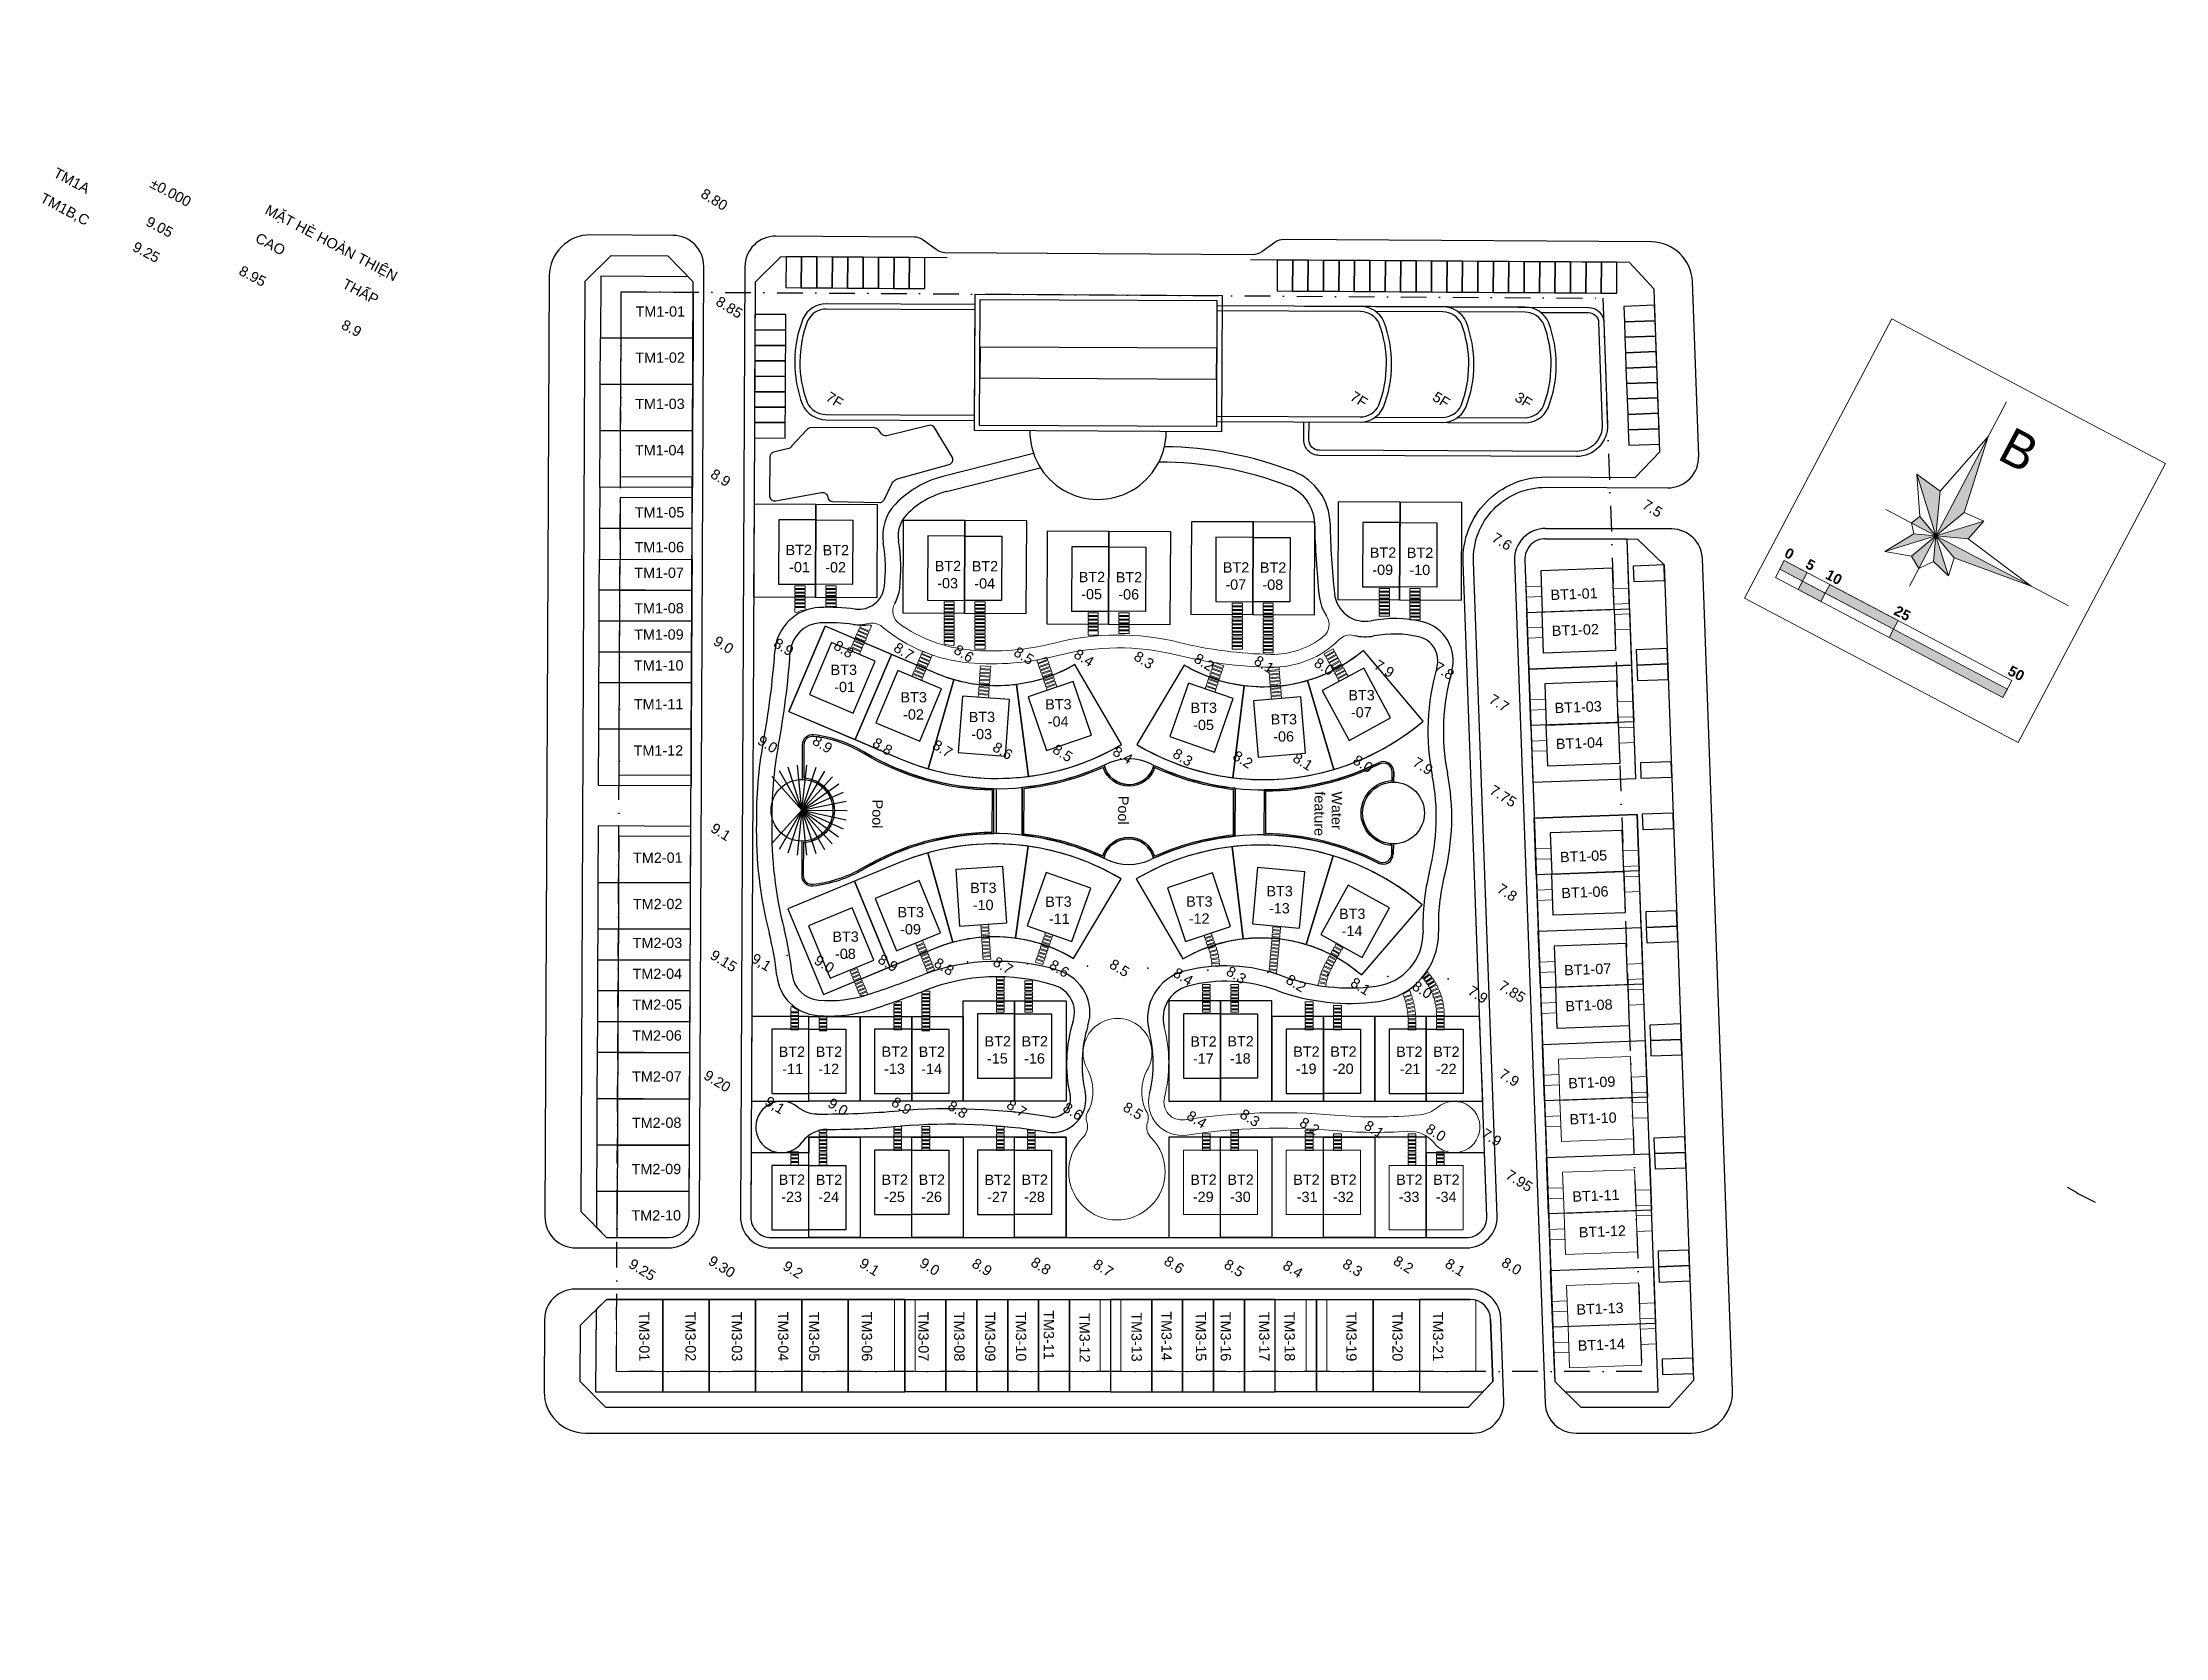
# Model space of a CAD drawing. Header units: metres. Extents: x -86 to 326, y -33 to 278.
import ezdxf

# ---------------------------------------------------------------- set-up
doc = ezdxf.new("R2010")
doc.units = ezdxf.units.M
doc.header["$MEASUREMENT"] = 0
doc.linetypes.add('DASHDOT', pattern=[1, 0.5, -0.25, 0, -0.25])
for name, color, linetype in [('22222222', 7, 'Continuous'), ('caodo', 4, 'Continuous'), ('EWD-LongDuong', 4, 'Continuous'), ('EWD-ViaHe', 2, 'Continuous'), ('TENBANDO', 7, 'Continuous')]:
    doc.layers.add(name, color=color, linetype=linetype)
for name, color, linetype, lineweight in [('dim', 7, 'Continuous', 13), ('Duongdao', 251, 'Continuous', 13), ('EWD-Thay', 125, 'Continuous', 9), ('Hatch', 250, 'Continuous', 0), ('hcxanh dvo', 76, 'Continuous', 0), ('text ghi chu', 7, 'Continuous', 13), ('ViewKhung', 7, 'Continuous', 0)]:
    doc.layers.add(name, color=color, linetype=linetype, lineweight=lineweight)
doc.styles.get("Standard").update_dxf_attribs({"font": 'arial.ttf'})
doc.styles.add('STYLE3', font='', dxfattribs={"height": 2})
doc.styles.add('TEXT HUYEN', font='', dxfattribs={"height": 5})
doc.styles.get('STYLE3').set_extended_font_data('.VnArialH', bold=True)
doc.styles.get('TEXT HUYEN').set_extended_font_data('.VnBlackH')

msp = doc.modelspace()

# ---------------------------------------------------------------- texts
at = {"color": 1, "true_color": 0xff0000}
for s, p in [('TM1A      ', (-84.54, 251.55)), ('TM1B,C      ', (-87.12, 246.66)), ('%%P0.000', (-65.81, 249.5)), ('9.05', (-66.58, 242.08)), ('MẶT HÈ HOÀN THIỆN', (-43.41, 244.38)), ('CAO', (-45.32, 238.89)), ('9.25', (-69.17, 237.18)), ('THẤP', (-28.42, 229.97))]:
    msp.add_text(s, height=2, rotation=332.1831, dxfattribs=at).set_placement(p)
at = {"color": 1, "true_color": 0xff0000, "char_height": 2}
for s, width, insert, attachment_point, rotation in [('TM1-01', 4.7187, (28.79, 224.2), 7, 0.2613), ('TM1-02', 4.7187, (28.75, 215.24), 7, 0.2613), ('TM1-03', 4.7187, (28.71, 206.24), 7, 0.2613), ('7F', 4.7187, (69.39, 208.07), 3, 328.0989), ('7F', 4.7187, (171.29, 208.17), 3, 328.0989), ('{\\fArial|b0|i0|c163|p34;5}F', 4.7187, (187.29, 208.1), 3, 328.0989), ('{\\fArial|b0|i0|c163|p34;3}F', 4.7187, (203.29, 208.03), 3, 328.0989), ('TM1-04', 4.7187, (28.67, 197.24), 7, 0.2613), ('TM1-05', 4.7187, (28.64, 185.16), 7, 0.2613), ('TM1-06', 4.7187, (28.59, 178.4), 7, 0.2613), ('\\pi0.67435;BT2 \\P\\pi1.34215;-01', 6.1209, (57.29, 174.53), 7, 0.2613), ('\\pi0.67435;BT2 \\P\\pi1.15934;-02', 6.1209, (64.49, 174.49), 7, 0.2613), ('\\pi0.67435;BT2 \\P\\pi1.14706;-09', 6.1209, (170.83, 174.01), 7, 0.2613), ('\\pi0.67435;BT2 \\P\\pi1.15252;-10', 6.1209, (178.03, 173.98), 7, 0.2613), ('TM1-07', 4.7187, (28.56, 173.41), 7, 0.2613), ('\\pi0.67435;BT2 \\P\\pi1.14911;-03', 6.1209, (86.27, 171.4), 7, 0.2613), ('\\pi0.67435;BT2 \\P\\pi1.1532;-04', 6.1209, (93.47, 171.36), 7, 0.2613), ('\\pi0.67435;BT2 \\P\\pi1.1416;-05', 6.1209, (114.26, 169.27), 7, 0.2613), ('\\pi0.67435;BT2 \\P\\pi1.14979;-06', 6.1209, (121.46, 169.23), 7, 0.2613), ('\\pi0.67435;BT2 \\P\\pi1.14911;-07', 6.1209, (142.27, 171.14), 7, 0.2613), ('\\pi0.67435;BT2 \\P\\pi1.14706;-08', 6.1209, (149.47, 171.11), 7, 0.2613), ('BT1-01', 4.7187, (206.64, 169.13), 7, 2.3241), ('TM1-08', 4.7187, (28.53, 166.52), 7, 0.2613), ('TM1-09', 4.7187, (28.51, 161.41), 7, 0.2613), ('BT1-02', 4.7187, (206.89, 162.14), 7, 2.3241), ('TM1-10', 4.7187, (28.48, 155.41), 7, 0.2613), ('\\pi0.66411;BT3 \\P\\pi1.34215;-01', 6.1209, (66.05, 151.23), 7, 0.2613), ('TM1-11', 4.7187, (28.45, 147.9), 7, 0.2613), ('\\pi0.66411;BT3 \\P\\pi1.15934;-02', 6.1209, (79.63, 145.89), 7, 0.2613), ('\\pi0.66411;BT3 \\P\\pi1.1532;-04', 6.1209, (107.75, 144.53), 7, 0.2613), ('\\pi0.66411;BT3 \\P\\pi1.1416;-05', 6.1209, (136.01, 143.85), 7, 0.2613), ('\\pi0.66411;BT3 \\P\\pi1.14911;-07', 6.1209, (166.67, 146.3), 7, 0.2613), ('BT1-03', 4.7187, (207.44, 147.15), 7, 2.3241), ('\\pi0.66411;BT3 \\P\\pi1.14911;-03', 6.1209, (92.89, 142.07), 7, 0.2613), ('\\pi0.66411;BT3 \\P\\pi1.14979;-06', 6.1209, (151.57, 141.61), 7, 0.2613), ('TM1-12', 4.7187, (28.41, 138.9), 7, 0.2613), ('BT1-04', 4.7187, (207.69, 140.15), 7, 2.3241), ('Pool', 4.7187, (76.81, 130.37), 1, 269.7387), ('Pool', 4.7187, (124.59, 131.1), 1, 269.7387), ('Water feature', 4.7187, (166.09, 131.97), 1, 269.7387), ('TM2-01', 4.7187, (28.31, 118.03), 7, 0.2613), ('BT1-05', 4.7187, (208.49, 118.17), 7, 2.3241), ('\\pi0.66411;BT3 \\P\\pi1.15252;-10', 6.1209, (93.17, 108.85), 7, 0.2613), ('\\pi0.66411;BT3 \\P\\pi1.34215;-11', 6.1209, (107.77, 106.19), 7, 0.2613), ('\\pi0.66411;BT3 \\P\\pi1.15934;-12', 6.1209, (135.15, 106.23), 7, 0.2613), ('\\pi0.66411;BT3 \\P\\pi1.14911;-13', 6.1209, (150.75, 108.21), 7, 0.2613), ('BT1-06', 4.7187, (208.75, 111.17), 7, 2.3241), ('TM2-02', 4.7187, (28.27, 109.03), 7, 0.2613), ('\\pi0.66411;BT3 \\P\\pi1.14706;-09', 6.1209, (79.06, 104.13), 7, 0.2613), ('\\pi0.66411;BT3 \\P\\pi1.1532;-14', 6.1209, (164.86, 103.83), 7, 0.2613), ('TM2-03', 4.7187, (28.23, 101.47), 7, 0.2613), ('\\pi0.66411;BT3 \\P\\pi1.14706;-08', 6.1209, (66.4, 99.36), 7, 0.2613), ('TM2-04', 4.7187, (28.21, 95.47), 7, 0.2613), ('BT1-07', 4.7187, (209.29, 96.18), 7, 2.3241), ('TM2-05', 4.7187, (28.18, 89.47), 7, 0.2613), ('BT1-08', 4.7187, (209.54, 89.19), 7, 2.3241), ('TM2-06', 4.7187, (28.15, 83.47), 7, 0.2613), ('\\pi0.67435;BT2 \\P\\pi1.1416;-15', 6.1209, (95.95, 79.02), 7, 0.2613), ('\\pi0.67435;BT2 \\P\\pi1.14979;-16', 6.1209, (103.15, 79.02), 7, 0.2613), ('\\pi0.67435;BT2 \\P\\pi1.14911;-17', 6.1209, (135.95, 79.02), 7, 0.2613), ('\\pi0.67435;BT2 \\P\\pi1.14706;-18', 6.1209, (143.15, 79.02), 7, 0.2613), ('\\pi0.67435;BT2 \\P\\pi1.34215;-11', 6.1209, (55.95, 77.02), 7, 0.2613), ('\\pi0.67435;BT2 \\P\\pi1.15934;-12', 6.1209, (63.15, 77.02), 7, 0.2613), ('\\pi0.67435;BT2 \\P\\pi1.14911;-13', 6.1209, (75.95, 77.02), 7, 0.2613), ('\\pi0.67435;BT2 \\P\\pi1.1532;-14', 6.1209, (83.15, 77.02), 7, 0.2613), ('\\pi0.67435;BT2 \\P\\pi1.14706;-19', 6.1209, (155.95, 77.02), 7, 0.2613), ('\\pi0.67435;BT2 \\P\\pi1.15252;-20', 6.1209, (163.15, 77.02), 7, 0.2613), ('\\pi0.67435;BT2 \\P\\pi1.34215;-21', 6.1209, (175.95, 77.02), 7, 0.2613), ('\\pi0.67435;BT2 \\P\\pi1.15934;-22', 6.1209, (183.15, 77.02), 7, 0.2613), ('TM2-07', 4.7187, (28.12, 75.51), 7, 0.2613), ('BT1-09', 4.7187, (210.09, 74.2), 7, 2.3241), ('TM2-08', 4.7187, (28.08, 66.51), 7, 0.2613), ('TM2-09', 4.7187, (28.03, 57.51), 7, 0.2613), ('\\pi0.67435;BT2 \\P\\pi1.14911;-23', 6.1209, (55.95, 52.12), 7, 0.2613), ('\\pi0.67435;BT2 \\P\\pi1.1532;-24', 6.1209, (63.15, 52.12), 7, 0.2613), ('\\pi0.67435;BT2 \\P\\pi1.1416;-25', 6.1209, (75.95, 52.12), 7, 0.2613), ('\\pi0.67435;BT2 \\P\\pi1.14979;-26', 6.1209, (83.15, 52.12), 7, 0.2613), ('\\pi0.67435;BT2 \\P\\pi1.14911;-27', 6.1209, (95.95, 52.12), 7, 0.2613), ('\\pi0.67435;BT2 \\P\\pi1.14706;-28', 6.1209, (103.15, 52.12), 7, 0.2613), ('TM2-10', 4.7187, (27.99, 48.51), 7, 0.2613)]:
    msp.add_mtext_dynamic_manual_height_columns(s, width=width, gutter_width=1, heights=[0], dxfattribs=dict(at, insert=insert, attachment_point=attachment_point, rotation=rotation))
at = {"layer": 'caodo', "color": 1, "true_color": 0xff0000}
for s, p in [('8.95', (-48.5, 232.53)), ('8.9', (-28.59, 222.03))]:
    msp.add_text(s, height=2, rotation=332.1831, dxfattribs=at).set_placement(p)

# ---------------------------------------------------------------- blocks, each defined once
blk = doc.blocks.new('Hoa gio Phu Yen')
h = blk.add_hatch(color=256)
h.dxf.hatch_style = 1
h.paths.add_polyline_path([(0, 0), (4.65, 11.23), (0, 37.09)])
h.paths.add_polyline_path([(9.9, 4.1), (11.72, 11.72), (0, 0)])
h.paths.add_polyline_path([(0, 0), (8.77, -3.63), (35.63, 0)])
h.paths.add_polyline_path([(0, 0), (3.28, -7.91), (9.8, -9.8)])
h.paths.add_polyline_path([(-4, -9.66), (0, -12.24), (0, 0)])
h.paths.add_polyline_path([(-12.49, -12.49), (0, 0), (-6.75, -2.8)])
h.paths.add_polyline_path([(-9.11, 0), (0, 0), (-7.69, 3.19)])
h.paths.add_polyline_path([(-5.68, 13.71), (-15.06, 15.06), (0, 0)])
for p, q in [((0, 50.07), (0, -18.8)), ((0, 37.09), (-5.68, 13.71)), ((4.65, 11.23), (0, 37.09)), ((0, 0), (-15.06, 15.06)), ((-5.68, 13.71), (-15.06, 15.06)), ((-15.06, 15.06), (-7.69, 3.19)), ((0, 0), (-5.68, 13.71)), ((0, 0), (11.72, 11.72)), ((0, 0), (4.65, 11.23)), ((11.72, 11.72), (4.65, 11.23)), ((9.9, 4.1), (11.72, 11.72)), ((-18.7, 0), (49.54, 0)), ((0, 0), (-12.49, -12.49)), ((-7.69, 3.19), (-9.11, 0)), ((-9.11, 0), (-6.75, -2.8)), ((0, 0), (-7.69, 3.19)), ((0, 0), (-6.75, -2.8)), ((0, 0), (-4, -9.66)), ((0, 0), (9.9, 4.1)), ((0, 0), (9.8, -9.8)), ((0, 0), (8.77, -3.63)), ((0, 0), (3.28, -7.91)), ((8.77, -3.63), (35.63, 0)), ((35.63, 0), (9.9, 4.1)), ((-6.75, -2.8), (-12.49, -12.49)), ((9.8, -9.8), (8.77, -3.63)), ((-12.49, -12.49), (-4, -9.66)), ((-4, -9.66), (0, -12.24)), ((0, -12.24), (3.28, -7.91)), ((3.28, -7.91), (9.8, -9.8))]:
    blk.add_line(p, q)
at = {"style": 'TEXT HUYEN'}
blk.add_text('b', height=12.13, dxfattribs=at).set_placement((5.62, 31.91))
blk = doc.blocks.new('A$C19598d84')
at = {"layer": 'TENBANDO'}
for p in [(209.45, -48.42, 0.55), (198.94, -53.5, 1.21), (188.42, -58.59, 1.88), (177.9, -63.67, 2.54), (167.38, -68.75, 3.2), (156.87, -73.84, 3.86), (146.35, -78.92, 4.53), (135.83, -84.01, 5.19), (125.31, -89.09, 5.85), (114.8, -94.17, 6.51), (104.28, -99.26, 7.18), (93.76, -104.34, 7.84)]:
    blk.add_point(p, dxfattribs=at)
at = {"color": 0}
for s, p in [('7.5', (199.94, 50.14)), ('7.6', (177.06, 30.78)), ('8.80', (9.87, 18.21)), ('7.8', (178.88, 3.32)), ('7.7', (191.22, 2.76)), ('8.85', (22.23, 1.03)), ('7.9', (168.36, -1.76)), ('8.0', (157.84, -6.83)), ('8.1', (147.32, -11.9)), ('7.75', (199.58, -12.81)), ('8.2', (136.8, -16.98)), ('7.9', (183.85, -14.97)), ('8.3', (126.28, -22.05)), ('8.0', (173.34, -20.04)), ('8.1', (162.82, -25.11)), ('8.9', (36.98, -29.1)), ('8.4', (115.76, -27.12)), ('8.2', (152.3, -30.19)), ('7.8', (209.79, -29.08)), ('8.5', (105.24, -32.2)), ('8.6', (94.72, -37.27)), ('8.3', (141.78, -35.26)), ('8.7', (84.2, -42.35)), ('8.4', (131.26, -40.33)), ('8.5', (120.74, -45.41)), ('7.85', (218.87, -45.59)), ('8.8', (73.68, -47.42)), ('8.6', (110.22, -50.48)), ('7.9', (214.02, -49.28)), ('8.9', (63.16, -52.49)), ('8.7', (99.7, -55.55)), ('8.0', (204.01, -53.5)), ('9.0', (52.64, -57.57)), ('8.1', (193.1, -58.51)), ('8.8', (89.18, -60.63)), ('8.2', (181.73, -63.84)), ('7.9', (226.95, -60.73)), ('8.9', (78.66, -65.7)), ('8.3', (170.72, -67.83)), ('9.0', (69.21, -70.65)), ('8.4', (161.73, -72.92)), ('7.9', (229.32, -72.6)), ('8.5', (150, -77.21, 8.5)), ('8.0', (219.31, -76.82)), ('7.95', (237.25, -77.48)), ('8.6', (139.71, -82.77)), ('8.1', (208.4, -81.83)), ('8.7', (129.76, -87.35)), ('8.2', (197.03, -87.17)), ('9.1', (69.14, -89.98)), ('8.3', (186.02, -91.15)), ('8.8', (119.74, -92.89)), ('8.4', (177.02, -96.25)), ('8.0', (244.45, -92.92)), ('8.9', (109.75, -97.34, 8.5)), ('8.5', (165.3, -100.54, 8.5)), ('8.1', (234.85, -98.23)), ('9.0', (98.91, -103.3)), ('8.2', (225.72, -102.45)), ('9,1', (87.92, -108.7)), ('8.6', (155.01, -106.09)), ('8.3', (217.25, -107.6)), ('9.15', (80.55, -111.84)), ('8.7', (145.06, -110.67)), ('8.4', (207.12, -113.25)), ('8.8', (135.03, -116.21)), ('8.9', (125.04, -120.67, 8.5)), ('8.5', (196.92, -118.4)), ('8.6', (186.31, -123.28)), ('9.0', (114.21, -126.62)), ('9.20', (90.36, -133.09)), ('9,1', (103.22, -132.03)), ('8.7', (174.44, -130.26)), ('8.8', (163.53, -135.56)), ('8.9', (153.51, -141.11)), ('9.0', (144.47, -145.78)), ('9.1', (134.14, -151.28)), ('9.2', (121.25, -158.69)), ('9.30', (107.96, -164.57)), ('9.25', (94.57, -172.32))]:
    blk.add_text(s, height=2, rotation=355.9159, dxfattribs=at).set_placement(p)
blk = doc.blocks.new('DFSDF SD')
at = {"color": 252}
for points in [[(34.11, 33.24), (25.11, 33.24), (25.11, 19.24), (34.11, 19.24)], [(43.11, 33.24), (34.11, 33.24), (34.11, 19.24), (43.11, 19.24)], [(52.11, 33.24), (43.11, 33.24), (43.11, 19.24), (52.11, 19.24)], [(61.11, 33.24), (52.11, 33.24), (52.11, 19.24), (61.11, 19.24)], [(70.11, 33.24), (61.11, 33.24), (61.11, 19.24), (70.11, 19.24)]]:
    blk.add_lwpolyline(points, close=True, dxfattribs=at)
at = {"layer": '22222222', "color": 0}
blk.add_lwpolyline([(21.1, 31.24), (21.03, 15.24), (34.11, 15.24), (34.11, 33.24), (23.11, 33.24), (21.1, 31.24)], dxfattribs=at)
for points in [[(43.11, 33.24), (34.11, 33.24), (34.11, 15.24), (43.11, 15.24)], [(52.11, 33.24), (43.11, 33.24), (43.11, 15.24), (52.11, 15.24)], [(61.11, 33.24), (52.11, 33.24), (52.11, 15.24), (61.11, 15.24)], [(70.11, 33.24), (61.11, 33.24), (61.11, 15.24), (70.11, 15.24)]]:
    blk.add_lwpolyline(points, close=True, dxfattribs=at)
at = {"layer": 'EWD-ViaHe', "color": 252}
for p, q in [((23.11, 33.24), (18.09, 28.24)), ((18.04, 17.24), (18.09, 28.24)), ((23.02, 12.24), (18.04, 17.24))]:
    blk.add_line(p, q, dxfattribs=at)
at = {"color": 0, "char_height": 2, "attachment_point": 7, "rotation": 270.2613}
for s, insert in [('TM3-01', (29.43, 30.82)), ('TM3-02', (38.43, 30.82)), ('TM3-03', (47.43, 30.82)), ('TM3-04', (56.43, 30.82)), ('TM3-05', (62.43, 30.82)), ('TM3-06', (72.7, 30.82, 0.7))]:
    blk.add_mtext_dynamic_manual_height_columns(s, width=4.7187, gutter_width=1, heights=[0], dxfattribs=dict(at, insert=insert))
blk = doc.blocks.new('SD ASDA S')
at = {"color": 252}
for points in [[(79.11, 33.24), (70.11, 33.24), (70.11, 19.24), (79.11, 19.24)], [(83.11, 33.24), (89.11, 33.24), (89.11, 19.24), (83.11, 19.24)], [(89.11, 33.24), (95.11, 33.24), (95.11, 19.24), (89.11, 19.24)], [(95.11, 33.24), (101.11, 33.24), (101.11, 19.24), (95.11, 19.24)], [(101.11, 33.24), (107.11, 33.24), (107.11, 19.24), (101.11, 19.24)], [(107.11, 33.24), (113.11, 33.24), (113.11, 19.24), (107.11, 19.24)], [(113.11, 33.24), (119.11, 33.24), (119.11, 19.24), (113.11, 19.24)], [(129.11, 33.24), (123.11, 33.24), (123.11, 19.24), (129.11, 19.24)], [(135.11, 33.24), (129.11, 33.24), (129.11, 19.24), (135.11, 19.24)], [(141.11, 33.24), (135.11, 33.24), (135.11, 19.24), (141.11, 19.24)], [(147.11, 33.24), (141.11, 33.24), (141.11, 19.24), (147.11, 19.24)], [(153.11, 33.24), (147.11, 33.24), (147.11, 19.24), (153.11, 19.24)], [(159.11, 33.24), (153.11, 33.24), (153.11, 19.24), (159.11, 19.24)], [(163.11, 33.24), (172.11, 33.24), (172.11, 19.24), (163.11, 19.24)], [(172.11, 33.24), (181.11, 33.24), (181.11, 19.24), (172.11, 19.24)]]:
    blk.add_lwpolyline(points, close=True, dxfattribs=at)
blk.add_lwpolyline([(192.11, 33.08, 0.07258), (190.97, 33.24), (181.11, 33.24), (181.11, 19.24), (192.11, 19.24)], format="xyb", close=True, dxfattribs=at)
at = {"layer": '22222222', "color": 0}
for points in [[(81.11, 33.24), (70.11, 33.24), (70.11, 15.24), (81.11, 15.24)], [(81.11, 33.24), (81.11, 33.24), (81.11, 15.24), (81.11, 15.24)], [(81.11, 33.24), (89.11, 33.24), (89.11, 15.24), (81.11, 15.24)], [(89.11, 33.24), (95.11, 33.24), (95.11, 15.24), (89.11, 15.24)], [(95.11, 33.24), (101.11, 33.24), (101.11, 15.24), (95.11, 15.24)], [(101.11, 33.24), (107.11, 33.24), (107.11, 15.24), (101.11, 15.24)], [(107.11, 33.24), (113.11, 33.24), (113.11, 15.24), (107.11, 15.24)], [(113.11, 33.24), (121.11, 33.24), (121.11, 15.24), (113.11, 15.24)], [(129.11, 33.24), (121.11, 33.24), (121.11, 15.24), (129.11, 15.24)], [(135.11, 33.24), (129.11, 33.24), (129.11, 15.24), (135.11, 15.24)], [(141.11, 33.24), (135.11, 33.24), (135.11, 15.24), (141.11, 15.24)], [(147.11, 33.24), (141.11, 33.24), (141.11, 15.24), (147.11, 15.24)], [(153.11, 33.24), (147.11, 33.24), (147.11, 15.24), (153.11, 15.24)], [(153.11, 33.24), (161.11, 33.24), (161.11, 15.24), (153.11, 15.24)], [(161.11, 33.24), (172.11, 33.24), (172.11, 15.24), (161.11, 15.24)], [(172.11, 33.24), (181.11, 33.24), (181.11, 15.24), (172.11, 15.24)]]:
    blk.add_lwpolyline(points, close=True, dxfattribs=at)
blk.add_lwpolyline([(194.96, 29.39, 0.403623), (190.97, 33.24), (181.11, 33.24), (181.11, 15.24), (193.48, 15.24), (195.41, 17.24)], format="xyb", close=True, dxfattribs=at)
at = {"layer": 'EWD-LongDuong'}
blk.add_lwpolyline([(17.09, 35.24, 0.412879), (11.09, 29.27), (11.03, 15.28, 0.41555), (19.03, 7.24), (191.55, 7.24, 0.424884), (197.54, 13.46), (196.96, 29.46, 0.403623), (190.97, 35.24)], format="xyb", close=True, dxfattribs=at)
at = {"layer": 'EWD-ViaHe', "color": 252}
for p, q in [((23.16, 45.24), (18.19, 50.24)), ((23.16, 45.24), (35.18, 45.24)), ((23.11, 33.24), (190.97, 33.24)), ((194.96, 29.39), (195.41, 17.24)), ((195.41, 17.24), (190.59, 12.24)), ((190.59, 12.24), (23.02, 12.24))]:
    blk.add_line(p, q, dxfattribs=at)
for centre, start, end in [((35.18, 49.24), 270, 359.7387), ((190.97, 29.24), 2.0794, 90)]:
    blk.add_arc(centre, 4, start, end, dxfattribs=at)
at = {"layer": 'text ghi chu'}
blk.add_blockref('DFSDF SD', (0, 0), dxfattribs=at)
at = {"color": 0, "char_height": 2, "attachment_point": 7, "rotation": 270.2613}
for s, insert in [('TM3-07', (83.7, 30.82)), ('TM3-08', (90.65, 30.81, 0.7)), ('TM3-09', (96.65, 30.81, 0.7)), ('TM3-10', (102.65, 30.81, 0.7)), ('TM3-11', (108.05, 31.12, 0)), ('TM3-12', (115.02, 30.58)), ('TM3-13', (125.11, 30.73)), ('TM3-14', (130.93, 30.92)), ('TM3-15', (137.62, 30.82)), ('TM3-16', (142.43, 30.82)), ('TM3-17', (149.93, 30.82)), ('TM3-18', (154.86, 30.82)), ('TM3-19', (166.86, 30.82)), ('TM3-20', (175.81, 30.82, 0.7)), ('TM3-21', (183.7, 30.82, 0.7))]:
    blk.add_mtext_dynamic_manual_height_columns(s, width=4.7187, gutter_width=1, heights=[0], dxfattribs=dict(at, insert=insert))
blk = doc.blocks.new('SADF SDFSD F')
at = {"color": 252}
blk.add_lwpolyline([(127.8, 70.2, -0.2088), (128.1, 77.58, 1.805169), (116.76, 77.63, -0.208786), (117, 70.25, 0.278586), (116.53, 67.55, -0.264233), (115.73, 64.69, 2.409494), (129, 64.63, -0.264233), (128.23, 67.49, 0.278818)], format="xyb", close=True, dxfattribs=at)
for points in [[(222.42, 72.43), (222.13, 80.42), (208.14, 79.91), (208.43, 71.92)], [(222.42, 72.43), (222.71, 64.43), (208.72, 63.93), (208.43, 71.92)], [(135.25, 62.24), (135.25, 49.74), (142.45, 49.74), (142.45, 62.24)], [(149.65, 62.24), (149.65, 49.74), (142.45, 49.74), (142.45, 62.24)], [(155.25, 62.24), (155.25, 49.74), (162.45, 49.74), (162.45, 62.24)], [(169.65, 62.24), (169.65, 49.74), (162.45, 49.74), (162.45, 62.24)], [(175.25, 59.25), (175.25, 46.75), (182.45, 46.75), (182.45, 59.25)], [(189.65, 59.25), (189.65, 46.75), (182.45, 46.75), (182.45, 59.25)], [(223.22, 50.44), (222.93, 58.44), (208.94, 57.93), (209.23, 49.93)], [(223.22, 50.44), (223.51, 42.45), (209.52, 41.94), (209.23, 49.93)], [(224.02, 28.46), (223.73, 36.45), (209.74, 35.94), (210.03, 27.95)], [(224.02, 28.46), (224.31, 20.46), (210.32, 19.95), (210.03, 27.95)]]:
    blk.add_lwpolyline(points, close=True, dxfattribs=at)
for centre, radius, start, end in [((104.77, 79.2), 27.63, 345.8791, 14.6744), ((134.97, 71.6), 6.5, 165.8791, 278.6205), ((134.97, 71.6), 3.5, 165.8791, 278.6205), ((153.79, -52.57), 122.09, 84.888, 98.6205), ((153.79, -52.57), 119.09, 84.888, 98.6205), ((172.56, 157.27), 91.58, 264.888, 273.9366), ((172.56, 157.27), 88.58, 264.888, 275.6631)]:
    blk.add_arc(centre, radius, start, end, dxfattribs=at)
at = {"layer": '22222222', "color": 252}
for points in [[(203.44, 126.77), (207.27, 21.24), (207.41, 17.24), (209.48, 15.24), (227.5, 15.24), (223.42, 127.5)], [(142.45, 71.74), (142.45, 91.24), (132.45, 91.24), (132.45, 71.74)], [(152.45, 71.74), (152.45, 91.24), (142.45, 91.24), (142.45, 71.74)], [(162.45, 71.74), (162.45, 88.24), (152.45, 88.24), (152.45, 71.74)], [(172.45, 71.74), (172.45, 88.24), (162.45, 88.24), (162.45, 71.74)], [(182.45, 71.74), (182.45, 88.24), (172.45, 88.24), (172.45, 71.74)], [(192.83, 88.24), (182.45, 88.24), (182.45, 85.84), (182.45, 85.84), (182.45, 75.64), (182.45, 75.64), (182.45, 71.74), (193.43, 71.74)], [(205.43, 71.81), (205.03, 82.8), (225.02, 83.53), (225.42, 72.54)], [(142.45, 64.74), (132.45, 64.74), (132.45, 45.24), (142.45, 45.24)], [(142.45, 64.74), (152.45, 64.74), (152.45, 45.24), (142.45, 45.24)], [(162.45, 64.74), (152.45, 64.74), (152.45, 45.24), (162.45, 45.24)], [(162.45, 64.74), (172.45, 64.74), (172.45, 45.24), (162.45, 45.24)], [(182.45, 64.74), (172.45, 64.74), (172.45, 45.24), (182.45, 45.24)], [(226.71, 64.58), (226.82, 61.58), (232.81, 61.8), (232.7, 64.8)], [(206.23, 49.83), (205.83, 60.82), (225.82, 61.54), (226.22, 50.55)], [(226.82, 61.58), (226.93, 58.58), (232.92, 58.8), (232.81, 61.8)], [(227.51, 42.59), (227.62, 39.59), (233.61, 39.81), (233.5, 42.81)], [(207.03, 27.84), (206.63, 38.83), (226.62, 39.56), (227.02, 28.57)], [(227.62, 39.59), (227.72, 36.6), (233.72, 36.81), (233.61, 39.81)], [(228.27, 21.61), (228.38, 18.61), (234.37, 18.83), (234.26, 21.82)]]:
    blk.add_lwpolyline(points, close=True, dxfattribs=at)
blk.add_lwpolyline([(193.79, 61.74), (183.64, 61.75), (182.45, 61.75), (182.45, 61.75), (182.45, 49.24), (182.45, 49.24), (182.45, 45.24), (190.24, 45.24, 0.424884), (194.24, 49.39)], format="xyb", close=True, dxfattribs=at)
at = {"layer": 'caodo', "color": 1, "linetype": 'DASHDOT', "ltscale": 10}
blk.add_lwpolyline([(216.78, 227.84), (224.35, 19.24), (25.05, 19.24), (26, 229.11), (216.78, 227.84)], dxfattribs=at)
at = {"layer": 'dim', "color": 252}
for centre, radius, start, end in [((180.71, 75.09), 6, 275.6631, 310.6881), ((187.88, 66.74), 5, 218.3949, 130.6881), ((179.26, 59.91), 6, 38.3949, 93.9366)]:
    blk.add_arc(centre, radius, start, end, dxfattribs=at)
at = {"layer": 'Duongdao'}
for p, q in [((178.95, 60.54), (180.45, 60.54)), ((178.95, 59.84), (180.45, 59.84)), ((185.95, 60.54), (184.45, 60.54))]:
    blk.add_line(p, q, dxfattribs=at)
for points in [[(144.45, 65.64), (144.45, 66.14), (145.95, 66.14), (145.95, 65.64)], [(160.45, 65.64), (160.45, 66.14), (158.95, 66.14), (158.95, 65.64)], [(140.45, 64.94), (140.45, 65.44), (138.95, 65.44), (138.95, 64.94)], [(140.45, 64.24), (140.45, 64.74), (138.95, 64.74), (138.95, 64.24)], [(140.45, 63.54), (140.45, 64.04), (138.95, 64.04), (138.95, 63.54)], [(140.45, 62.84), (140.45, 63.34), (138.95, 63.34), (138.95, 62.84)], [(140.45, 62.14), (140.45, 62.64), (138.95, 62.64), (138.95, 62.14)], [(144.45, 64.94), (144.45, 65.44), (145.95, 65.44), (145.95, 64.94)], [(144.45, 64.24), (144.45, 64.74), (145.95, 64.74), (145.95, 64.24)], [(144.45, 63.54), (144.45, 64.04), (145.95, 64.04), (145.95, 63.54)], [(144.45, 62.84), (144.45, 63.34), (145.95, 63.34), (145.95, 62.84)], [(144.45, 62.14), (144.45, 62.64), (145.95, 62.64), (145.95, 62.14)], [(160.45, 64.94), (160.45, 65.44), (158.95, 65.44), (158.95, 64.94)], [(160.45, 64.24), (160.45, 64.74), (158.95, 64.74), (158.95, 64.24)], [(160.45, 63.54), (160.45, 64.04), (158.95, 64.04), (158.95, 63.54)], [(160.45, 62.84), (160.45, 63.34), (158.95, 63.34), (158.95, 62.84)], [(160.45, 62.14), (160.45, 62.64), (158.95, 62.64), (158.95, 62.14)], [(164.45, 64.94), (164.45, 65.44), (165.95, 65.44), (165.95, 64.94)], [(164.45, 64.24), (164.45, 64.74), (165.95, 64.74), (165.95, 64.24)], [(164.45, 63.54), (164.45, 64.04), (165.95, 64.04), (165.95, 63.54)], [(164.45, 62.84), (164.45, 63.34), (165.95, 63.34), (165.95, 62.84)], [(164.45, 62.14), (164.45, 62.64), (165.95, 62.64), (165.95, 62.14)], [(180.45, 64.94), (180.45, 65.44), (178.95, 65.44), (178.95, 64.94)], [(180.45, 64.24), (180.45, 64.74), (178.95, 64.74), (178.95, 64.24)], [(180.45, 63.54), (180.45, 64.04), (178.95, 64.04), (178.95, 63.54)], [(180.45, 62.84), (180.45, 63.34), (178.95, 63.34), (178.95, 62.84)], [(180.45, 62.14), (180.45, 62.64), (178.95, 62.64), (178.95, 62.14)], [(180.45, 61.44), (180.45, 61.94), (178.95, 61.94), (178.95, 61.44)], [(184.45, 61.44), (184.45, 61.94), (185.95, 61.94), (185.95, 61.44)], [(180.45, 60.74), (180.45, 61.24), (178.95, 61.24), (178.95, 60.74)], [(180.45, 60.04), (180.45, 60.54), (178.95, 60.54), (178.95, 60.04)], [(180.45, 59.34), (180.45, 59.84), (178.95, 59.84), (178.95, 59.34)], [(184.45, 60.74), (184.45, 61.24), (185.95, 61.24), (185.95, 60.74)], [(184.45, 60.04), (184.45, 60.54), (185.95, 60.54), (185.95, 60.04)], [(184.45, 59.34), (184.45, 59.84), (185.95, 59.84), (185.95, 59.34)]]:
    blk.add_lwpolyline(points, close=True, dxfattribs=at)
at = {"layer": 'EWD-LongDuong'}
for p, q in [((199.62, 176.87), (205.56, 13.03)), ((242, 15.53), (236.13, 177.2)), ((211.56, 7.24), (234, 7.24))]:
    blk.add_line(p, q, dxfattribs=at)
for points in [[(148.7, 236.29), (88.97, 236.69, -0.159031), (87.2, 237.28), (84.69, 239.14, 0.159031), (82.92, 239.73), (56.07, 239.91, 0.414826), (50.03, 233.94), (49.18, 49.27, 0.41555), (55.18, 43.24), (190.24, 43.24, 0.424884), (196.24, 49.46), (191.62, 176.58, -0.426231), (205.68, 191.09), (229.38, 190.98, 0.426231), (235.4, 197.2), (234.17, 231.07, 0.40169), (226.23, 238.78), (154.79, 239.25, 0.159031), (153.01, 238.69), (150.47, 236.86, -0.159031)], [(236.13, 177.2, 0.402298), (230.16, 182.98), (205.64, 183.09, 0.426232), (199.62, 176.87), (205.56, 13.03, 0.403623), (211.56, 7.24), (234, 7.24, 0.424875), (242, 15.53)]]:
    blk.add_lwpolyline(points, format="xyb", close=True, dxfattribs=at)
for centre, radius, start, end in [((211.56, 13.24), 6, 182.0794, 270), ((234, 15.24), 8, 270, 2.0794)]:
    blk.add_arc(centre, radius, start, end, dxfattribs=at)
at = {"layer": 'EWD-ViaHe', "color": 252}
for p, q in [((201.61, 176.94), (207.41, 17.24)), ((228.67, 175.99), (234.42, 17.48)), ((212.59, 12.24), (207.41, 17.24)), ((234.42, 17.48), (229.67, 12.24)), ((229.67, 12.24), (212.59, 12.24))]:
    blk.add_line(p, q, dxfattribs=at)
blk.add_lwpolyline([(89.35, 235.69), (57.03, 235.9), (52.01, 230.93), (51.18, 49.26, 0.41555), (55.18, 45.24), (190.24, 45.24, 0.424884), (194.24, 49.39), (189.62, 176.51, -0.426231), (205.68, 193.09), (223.05, 193.01), (227.87, 197.98), (226.72, 229.6), (221.93, 234.8), (148.3, 235.29)], format="xyb", dxfattribs=at)
blk.add_lwpolyline([(190.24, 45.24, 0.424884), (194.24, 49.39), (193.79, 61.74), (182.45, 61.75), (182.45, 64.74), (132.45, 64.74), (132.45, 45.24)], format="xyb", close=True, dxfattribs=at)
at = {"layer": 'hcxanh dvo', "color": 252}
for p, q in [((222.46, 71.43), (225.45, 71.54)), ((205.54, 68.81), (208.54, 68.92)), ((205.61, 66.81), (208.61, 66.92)), ((222.57, 68.43), (225.56, 68.54)), ((206.05, 54.82), (209.05, 54.93)), ((223.07, 54.44), (226.07, 54.55)), ((206.12, 52.82), (209.12, 52.93)), ((223.18, 51.44), (226.18, 51.55)), ((223.26, 49.44), (226.25, 49.55)), ((206.34, 46.83), (209.34, 46.94)), ((223.36, 46.45), (226.36, 46.55)), ((206.41, 44.83), (209.41, 44.94)), ((206.85, 32.83), (209.85, 32.94)), ((206.92, 30.83), (209.92, 30.94)), ((223.87, 32.45), (226.87, 32.56)), ((223.98, 29.46), (226.98, 29.57)), ((207.14, 24.83), (210.14, 24.94)), ((223.02, 28.42), (227.02, 28.57)), ((224.05, 27.46), (227.05, 27.57)), ((207.21, 22.83), (210.21, 22.94)), ((224.16, 24.46), (227.16, 24.57))]:
    blk.add_line(p, q, dxfattribs=at)
at = {"layer": 'caodo', "rotation": 332.1830687185222}
blk.add_blockref('A$C19598d84', (24.03, 236.12), dxfattribs=at)
at = {"layer": 'text ghi chu'}
blk.add_blockref('SD ASDA S', (0, 0), dxfattribs=at)
at = {"color": 0, "char_height": 2, "attachment_point": 7}
for s, width, insert, rotation in [('BT1-10', 4.7187, (210.34, 67.2), 2.3241), ('\\pi0.67435;BT2 \\P\\pi1.14706;-29', 6.1209, (135.95, 52.12), 0.2613), ('\\pi0.67435;BT2 \\P\\pi1.15252;-30', 6.1209, (143.15, 52.12), 0.2613), ('\\pi0.67435;BT2 \\P\\pi1.34215;-31', 6.1209, (155.95, 52.12), 0.2613), ('\\pi0.67435;BT2 \\P\\pi1.15934;-32', 6.1209, (163.15, 52.12), 0.2613), ('\\pi0.67435;BT2 \\P\\pi1.14911;-33', 6.1209, (175.95, 52.12), 0.2613), ('\\pi0.67435;BT2 \\P\\pi1.1532;-34', 6.1209, (183.15, 52.12), 0.2613), ('BT1-11', 4.7187, (210.89, 52.21), 2.3241), ('BT1-12', 4.7187, (212.14, 45.25), 2.3241), ('BT1-13', 4.7187, (211.68, 30.22), 2.3241), ('BT1-14', 4.7187, (211.94, 23.23), 2.3241)]:
    blk.add_mtext_dynamic_manual_height_columns(s, width=width, gutter_width=1, heights=[0], dxfattribs=dict(at, insert=insert, rotation=rotation))

# ---------------------------------------------------------------- linework, layer by layer
at = {"color": 252}
for p, q in [((94.77, 226.6), (65.86, 226.73)), ((94.77, 225.6), (65.86, 225.73)), ((94.67, 204.1), (94.77, 226.6)), ((94.67, 205.1), (94.77, 225.6)), ((65.76, 205.23), (94.67, 205.1)), ((65.76, 204.23), (94.67, 204.1)), ((106.12, 197.66), (88.48, 193.18)), ((89.22, 190.27), (107.45, 194.9)), ((61.19, 140.99), (61.16, 134.31)), ((61.13, 128.31), (58.45, 136.68)), ((61.13, 128.31), (60.25, 137.06)), ((61.13, 128.31), (62.09, 137.05)), ((61.13, 128.31), (63.89, 136.66)), ((61.13, 128.31), (55.28, 134.87)), ((61.13, 128.31), (56.77, 135.94)), ((61.13, 128.31), (65.56, 135.9)), ((61.13, 128.31), (67.04, 134.82)), ((61.13, 128.31), (68.27, 133.44)), ((98.4, 123.78), (98.44, 132.5)), ((98.9, 123.77), (98.94, 132.5)), ((103.9, 123.48), (103.94, 132.74)), ((145.32, 132.57), (145.28, 123.28)), ((150.92, 132.26), (150.88, 123.54)), ((176.12, 135.75), (176.11, 133.78)), ((61.13, 128.31), (55.22, 121.8)), ((61.13, 128.31), (56.7, 120.71)), ((61.13, 128.31), (58.37, 119.96)), ((61.13, 128.31), (60.17, 119.57)), ((61.13, 128.31), (69.18, 131.85)), ((61.13, 128.31), (69.74, 130.1)), ((61.13, 128.31), (62.01, 119.56)), ((61.13, 128.31), (63.81, 119.93)), ((61.13, 128.31), (65.49, 120.67)), ((61.13, 128.31), (66.98, 121.75)), ((61.13, 128.31), (68.22, 123.11)), ((61.13, 128.31), (69.15, 124.69)), ((61.13, 128.31), (69.72, 126.44)), ((61.13, 128.31), (69.92, 128.27)), ((61.1, 122.31), (61.07, 115.62)), ((176.06, 121.78), (176.05, 119.82))]:
    msp.add_line(p, q, dxfattribs=at)
for points in [[(26, 229.11), (40, 229.01), (39.96, 220.05), (25.96, 220.12)], [(95.66, 203.09), (95.78, 227.59), (141.77, 227.38), (141.66, 202.88)], [(25.96, 220.12), (39.96, 220.05), (39.92, 211.05), (25.92, 211.12)], [(95.73, 218.34), (95.71, 212.34), (141.71, 212.13), (141.73, 218.13)], [(25.92, 211.12), (39.92, 211.05), (39.88, 202.05), (25.88, 202.12)], [(25.88, 202.12), (39.88, 202.05), (39.84, 193.05), (25.84, 193.12)], [(25.79, 183.12), (39.79, 183.05), (39.82, 189.05), (25.82, 189.12)], [(25.77, 177.12), (39.77, 177.05), (39.79, 183.05), (25.79, 183.12)], [(56.6, 184.77), (56.54, 172.27), (63.74, 172.24), (63.8, 184.74)], [(71, 184.7), (70.94, 172.2), (63.74, 172.24), (63.8, 184.74)], [(85.59, 181.64), (85.53, 169.14), (92.73, 169.1), (92.79, 181.6)], [(99.99, 181.57), (99.93, 169.07), (92.73, 169.1), (92.79, 181.6)], [(170.14, 184.25), (170.09, 171.75), (177.29, 171.72), (177.34, 184.22)], [(184.54, 184.19), (184.49, 171.69), (177.29, 171.72), (177.34, 184.22)], [(113.58, 179.51), (113.52, 167.01), (120.72, 166.98), (120.78, 179.48)], [(127.98, 179.44), (127.92, 166.94), (120.72, 166.98), (120.78, 179.48)], [(141.59, 181.38), (141.53, 168.88), (148.73, 168.85), (148.79, 181.35)], [(155.99, 181.32), (155.93, 168.82), (148.73, 168.85), (148.79, 181.35)], [(25.77, 177.12), (39.77, 177.05), (39.74, 171.05), (25.74, 171.12)], [(218.97, 167.37), (218.68, 175.36), (204.69, 174.85), (204.98, 166.86)], [(25.74, 171.12), (39.74, 171.05), (39.71, 165.05), (25.71, 165.12)], [(25.71, 165.12), (39.71, 165.05), (39.68, 159.05), (25.68, 159.12)], [(218.97, 167.37), (219.26, 159.37), (205.27, 158.86), (204.98, 166.86)], [(75.35, 157.32), (66.89, 160.92), (62.59, 150.79), (71.05, 147.2)], [(25.68, 159.12), (39.68, 159.05), (39.66, 153.05), (25.66, 153.12)], [(25.66, 153.12), (39.66, 153.05), (39.62, 144.05), (25.62, 144.12)], [(88.26, 151.89), (79.77, 155.45), (75.51, 145.3), (84, 141.74)], [(113.82, 153.33), (105.11, 150.35), (108.68, 139.95), (117.38, 142.93)], [(144.91, 150.03), (136.22, 153.03), (132.63, 142.64), (141.32, 139.63)], [(170.3, 155.95), (162.21, 151.57), (167.44, 141.89), (175.53, 146.27)], [(219.77, 145.38), (219.48, 153.37), (205.49, 152.87), (205.78, 144.87)], [(101.49, 149.82), (92.31, 150.51), (91.48, 139.54), (100.66, 138.85)], [(158.07, 150.34), (148.9, 149.59), (149.8, 138.63), (158.97, 139.38)], [(219.77, 145.38), (220.06, 137.39), (206.07, 136.88), (205.78, 144.87)], [(25.62, 144.12), (39.62, 144.05), (39.57, 135.05), (25.57, 135.12)], [(220.82, 116.4), (220.53, 124.39), (206.54, 123.89), (206.83, 115.89)], [(25.48, 114.24), (39.48, 114.18), (39.52, 123.18), (25.52, 123.24)], [(100.19, 117.39), (91.01, 116.78), (91.73, 105.8), (100.91, 106.41)], [(117.25, 113.17), (108.57, 116.23), (104.91, 105.86), (113.59, 102.8)], [(140.91, 116.15), (132.19, 113.23), (135.68, 102.8), (144.41, 105.72)], [(158.83, 116.35), (149.66, 117.18), (148.68, 106.22), (157.84, 105.4)], [(220.82, 116.4), (221.11, 108.4), (207.12, 107.9), (206.83, 115.89)], [(25.44, 105.24), (39.44, 105.18), (39.48, 114.18), (25.48, 114.24)], [(83.87, 114.66), (75.36, 111.18), (79.52, 101), (88.04, 104.48)], [(175.32, 109.34), (167.26, 113.77), (161.95, 104.14), (170.01, 99.7)], [(70.88, 109.33), (62.38, 105.81), (66.59, 95.64), (75.09, 99.16)], [(25.41, 99.24), (39.41, 99.18), (39.44, 105.18), (25.44, 105.24)], [(25.38, 93.24), (39.38, 93.18), (39.41, 99.18), (25.41, 99.24)], [(221.62, 94.41), (221.33, 102.41), (207.34, 101.9), (207.63, 93.91)], [(25.36, 87.24), (39.36, 87.18), (39.38, 93.18), (25.38, 93.24)], [(221.62, 94.41), (221.91, 86.42), (207.92, 85.91), (207.63, 93.91)], [(25.33, 81.24), (39.33, 81.18), (39.36, 87.18), (25.36, 87.24)], [(95.25, 88.74), (95.25, 76.24), (102.45, 76.24), (102.45, 88.74)], [(109.65, 88.74), (109.65, 76.24), (102.45, 76.24), (102.45, 88.74)], [(135.25, 88.74), (135.25, 76.24), (142.45, 76.24), (142.45, 88.74)], [(149.65, 88.74), (149.65, 76.24), (142.45, 76.24), (142.45, 88.74)], [(55.25, 85.74), (55.25, 73.24), (62.45, 73.24), (62.45, 85.74)], [(69.65, 85.74), (69.65, 73.24), (62.45, 73.24), (62.45, 85.74)], [(75.25, 85.74), (75.25, 73.24), (82.45, 73.24), (82.45, 85.74)], [(89.65, 85.74), (89.65, 73.24), (82.45, 73.24), (82.45, 85.74)], [(155.25, 85.74), (155.25, 73.24), (162.45, 73.24), (162.45, 85.74)], [(169.65, 85.74), (169.65, 73.24), (162.45, 73.24), (162.45, 85.74)], [(175.25, 85.74), (175.25, 73.24), (182.45, 73.24), (182.45, 85.74)], [(189.65, 85.74), (189.65, 73.24), (182.45, 73.24), (182.45, 85.74)], [(25.29, 72.24), (39.29, 72.18), (39.33, 81.18), (25.33, 81.24)], [(25.25, 63.24), (39.25, 63.18), (39.29, 72.18), (25.29, 72.24)], [(25.21, 54.24), (39.21, 54.18), (39.25, 63.18), (25.25, 63.24)], [(75.25, 62.24), (75.25, 49.74), (82.45, 49.74), (82.45, 62.24)], [(89.65, 62.24), (89.65, 49.74), (82.45, 49.74), (82.45, 62.24)], [(95.25, 62.24), (95.25, 49.74), (102.45, 49.74), (102.45, 62.24)], [(109.65, 62.24), (109.65, 49.74), (102.45, 49.74), (102.45, 62.24)], [(55.25, 59.24), (55.25, 46.74), (62.45, 46.74), (62.45, 59.24)], [(69.65, 59.24), (69.65, 46.74), (62.45, 46.74), (62.45, 59.24)]]:
    msp.add_lwpolyline(points, close=True, dxfattribs=at)
msp.add_lwpolyline([(94.66, 202.1), (94.78, 228.6), (142.78, 228.38), (142.66, 201.88), (94.66, 202.1)], dxfattribs=at)
for points in [[(141.67, 203.88), (201.58, 203.61, 0.293253), (206.13, 206.5, 0.185519), (206.21, 223.17, 0.293253), (201.68, 226.11), (141.77, 226.38)], [(141.67, 204.88), (169.58, 204.75, 0.293253), (173.23, 207.07, 0.183796), (173.3, 222.9, 0.293253), (169.67, 225.25), (141.77, 225.38)], [(158.77, 226.3), (213.96, 226.05, -0.402298), (216.95, 223.16), (217.67, 203.28, -0.426231), (211.65, 197.06), (161.64, 197.29, -0.414214), (158.65, 200.3), (158.67, 203.8)], [(204.67, 225.09), (213.96, 225.05, -0.402298), (215.95, 223.12), (216.67, 203.24, -0.426231), (211.65, 198.06), (161.64, 198.29, -0.414214), (159.65, 200.3), (159.67, 203.8)], [(169.58, 203.75, 0.293253), (174.13, 206.65, 0.185519), (174.21, 223.32, 0.293253), (169.68, 226.25)], [(172.58, 204.74), (185.58, 204.68, 0.293253), (189.23, 207, 0.183796), (189.3, 222.83, 0.293253), (185.67, 225.18), (172.67, 225.24)], [(185.58, 203.68, 0.293253), (190.13, 206.58, 0.185519), (190.21, 223.24, 0.293253), (185.68, 226.18)], [(188.58, 204.67), (201.58, 204.61, 0.293253), (205.23, 206.92, 0.183796), (205.3, 222.76, 0.293253), (201.67, 225.11), (188.67, 225.17)], [(66.12, 189.21, 0.371263), (67.09, 188.33), (76.17, 188.12, 0.29138), (77.09, 188.68), (78.62, 191.76, -0.213479), (79.88, 192.8), (89.71, 195.53, 0.458638), (90.36, 196.9), (86.94, 202.56, 0.362508), (85.79, 203.12), (77.59, 201.12, -0.298971), (76.56, 201.49), (75.99, 202.23, 0.233603), (75.2, 202.63), (62.89, 202.68, 0.2717), (62.01, 202.17), (59.17, 199.12, -0.204444), (58.55, 198.64), (55.61, 197.89, 0.341484), (54.86, 196.93), (54.82, 189.45, 0.468669), (56, 188.46), (64.95, 190.06, -0.429451), (66.12, 189.21)]]:
    msp.add_lwpolyline(points, format="xyb", dxfattribs=at)
for points in [[(98.4, 123.78), (98.44, 132.5, -0.133008), (73.28, 139.6, 0.105296), (63.43, 142.97, 0.448398), (61.19, 140.99), (61.16, 134.31, -1), (61.1, 122.31), (61.07, 115.62, 0.448398), (63.29, 113.63, 0.105296), (73.18, 116.91, -0.133008)], [(98.1, 124.07), (98.14, 132.2, -0.1315), (73.13, 139.34, 0.105296), (63.39, 142.67, 0.448398), (61.49, 140.99), (61.46, 134.6, -0.953463), (61.4, 122.01), (61.37, 115.62, 0.448398), (63.26, 113.92, 0.105296), (73.03, 117.17, -0.1315)], [(145.28, 123.28), (145.32, 132.57, -0.082514), (129.54, 137.02, -0.777918), (119.85, 137.07, -0.08302), (103.94, 132.74), (103.9, 123.48, -0.08302), (119.77, 119.01, -0.777918), (129.46, 118.97, -0.082514)], [(144.98, 123.55), (145.02, 132.3, -0.079416), (129.73, 136.6, -0.724956), (119.66, 136.65, -0.079919), (104.24, 132.47), (104.2, 123.75, -0.079919), (119.58, 119.43, -0.724956), (129.65, 119.39, -0.079416)], [(173.14, 118.04, 0.559192), (176.05, 119.82), (176.06, 121.78, -1), (176.11, 133.78), (176.12, 135.75, 0.559187), (173.23, 137.55, -0.116189), (150.92, 132.26), (150.88, 123.54, -0.116189)], [(173.27, 118.31, 0.559192), (175.75, 119.82), (175.76, 121.49, -0.953463), (175.81, 134.08), (175.82, 135.75, 0.559187), (173.36, 137.28, -0.114687), (151.22, 131.96), (151.18, 123.83, -0.114687)], [(39.18, 49.23), (39.21, 54.18), (25.21, 54.24), (25.16, 45.24), (35.18, 45.24, 0.412879)]]:
    msp.add_lwpolyline(points, format="xyb", close=True, dxfattribs=at)
for centre in [(61.13, 128.31), (176.09, 127.78)]:
    msp.add_circle(centre, 6, dxfattribs=at)
for centre, radius, start, end in [((82.95, 215.4), 23.23, 158.7188, 200.7586), ((82.98, 215.4), 22.26, 158.9097, 200.5677), ((65.84, 221.73), 5, 89.7387, 155.1144), ((65.84, 221.73), 4, 89.7387, 155.1144), ((65.78, 209.23), 5, 204.363, 269.7387), ((65.78, 209.23), 4, 204.363, 269.7387), ((118.66, 201.99), 13.26, 179.7387, 359.7387), ((130.78, 127.13), 71.84, 68.8473, 89.3678), ((130.78, 127.13), 68.84, 68.8473, 90.2531), ((152.72, 183.83), 11.04, 1.1665, 68.8473), ((93.25, 174.41), 19.36, 104.2452, 136.1618), ((93.25, 174.41), 16.36, 104.2452, 136.1618), ((152.72, 183.83), 8.04, 1.1665, 68.8473), ((85.7, 181.66), 8.89, 136.1618, 189.4965), ((85.7, 181.66), 5.89, 136.1618, 189.4965), ((325.37, 187.34), 164.65, 181.1665, 186.0183), ((325.37, 187.34), 161.65, 181.1665, 186.0183), ((47.48, 175.27), 29.86, 353.2962, 9.4965), ((47.48, 175.27), 32.86, 353.2962, 9.4965), ((72.17, 172.37), 5, 262.2645, 353.2962), ((72.17, 172.37), 8, 330.8857, 353.2962), ((170.58, 171.03), 9, 186.0183, 213.4566), ((170.58, 171.03), 6, 186.0183, 280.9558), ((64.97, 158.6), 9.13, 92.7318, 175.8952), ((66.35, 129.59), 38.17, 82.2645, 92.7318), ((176.26, 141.7), 23.87, 76.8186, 100.9558), ((64.97, 158.6), 6.13, 92.7318, 175.8952), ((66.35, 129.59), 35.17, 82.2645, 92.7318), ((72.17, 172.37), 8, 262.2645, 283.8673), ((170.58, 171.03), 9, 256.0156, 280.9558), ((176.26, 141.7), 20.87, 76.8186, 100.9558), ((179.93, 157.38), 4.77, 344.086, 76.8186), ((179.93, 157.38), 7.77, 344.086, 76.8186), ((-104.61, 170.77), 160.89, 349.4758, 355.8952), ((-104.61, 170.77), 163.89, 349.4758, 355.8952), ((227.99, 143.67), 45.21, 164.086, 191.0416), ((227.99, 143.67), 42.21, 164.086, 191.0416), ((130.47, 127.1), 78.21, 169.4758, 180.8945), ((130.47, 127.1), 75.21, 169.4758, 180.9357), ((63.19, 140.98), 2, 83.1332, 179.7387), ((60.44, 118.15), 25, 59.0897, 83.1332), ((98.97, 182.5), 50, 239.0897, 295.3544), ((124.7, 138.28), 5, 193.9787, 345.4987), ((124.66, 128.28), 10, 64.123, 115.3544), ((150.84, 182.26), 50, 244.123, 296.5921), ((174.12, 135.76), 2, 359.7387, 116.5921), ((141.87, 126.87), 42.54, 345.7079, 11.0416), ((141.87, 126.87), 45.54, 345.7079, 11.0416), ((131.62, 124.26), 79.37, 178.8314, 194.4011), ((131.62, 124.26), 76.37, 178.7908, 194.4011), ((98.47, 73.78), 50, 64.123, 120.3877), ((124.61, 117.76), 5, 13.9787, 165.4987), ((150.35, 73.54), 50, 62.8853, 115.3544), ((174.05, 119.82), 2, 242.8853, 359.7387), ((63.07, 115.61), 2, 179.7387, 276.3442), ((60.53, 138.47), 25, 276.3442, 300.3877), ((124.66, 127.76), 10, 244.123, 295.3544), ((223.16, 106.16), 41.35, 165.7079, 182.1981), ((223.16, 106.16), 38.35, 165.7079, 182.2663), ((-1.08, 90.18), 57.63, 5.918, 14.4011), ((-1.08, 90.18), 60.63, 5.918, 14.4011), ((171.35, 104.52), 10.5, 277.631, 0.2996), ((171.35, 104.52), 13.5, 277.631, 0.5278), ((64.83, 97.02), 8.63, 185.918, 265.0282), ((64.83, 97.02), 5.63, 185.918, 265.0282), ((2.31, 308.9), 227.97, 288.3037, 291.2105), ((99.02, 57.96), 40.98, 72.8605, 110.3279), ((99.02, 57.96), 37.98, 72.8605, 111.8582), ((108.59, 88.99), 8.5, 342.4112, 72.8605), ((137.79, 87.84), 9.5, 104.7542, 194.6744), ((143.45, 66.38), 31.69, 69.8199, 104.7542), ((143.45, 66.38), 28.69, 69.8199, 104.7542), ((167.64, 132.2), 38.43, 249.8199, 277.631), ((66.46, 115.75), 24.44, 265.0282, 287.718), ((2.31, 308.9), 230.97, 288.2999, 290.9474), ((108.59, 88.99), 5.5, 342.4112, 72.8605), ((137.79, 87.84), 6.5, 104.7542, 194.6744), ((167.64, 132.2), 41.43, 249.8199, 277.631), ((66.46, 115.75), 27.44, 265.0282, 287.7508), ((139.98, 79.04), 27.43, 162.4112, 192.8328), ((139.98, 79.04), 24.43, 162.4112, 192.8328), ((104.77, 79.2), 24.63, 345.8791, 14.6744), ((57.15, 66.74), 5, 50.8093, 323.937), ((64.1, 75.27), 6, 230.8093, 269.6572), ((89.78, -51.82), 122.09, 80.818, 94.5905), ((109.82, 72.17), 6.5, 260.818, 12.8328), ((109.82, 72.17), 3.5, 260.818, 12.8328), ((66.04, 60.27), 6, 90.2751, 143.937), ((65.14, 248.59), 179.33, 269.6572, 274.7572), ((65.14, 248.59), 182.33, 270.2751, 274.7558), ((89.78, -51.82), 119.09, 80.818, 94.5884)]:
    msp.add_arc(centre, radius, start, end, dxfattribs=at)
at = {"layer": '22222222', "color": 252}
for points in [[(57.99, 229.89), (60.99, 229.87), (61.03, 235.87), (58.03, 235.89)], [(60.99, 229.87), (63.99, 229.85), (64.03, 235.85), (61.03, 235.87)], [(63.99, 229.85), (66.99, 229.83), (67.03, 235.83), (64.03, 235.85)], [(66.99, 229.83), (69.99, 229.81), (70.03, 235.81), (67.03, 235.83)], [(69.99, 229.81), (72.99, 229.79), (73.03, 235.79), (70.03, 235.81)], [(72.99, 229.79), (75.99, 229.77), (76.03, 235.77), (73.03, 235.79)], [(75.99, 229.77), (78.99, 229.75), (79.03, 235.75), (76.03, 235.77)], [(78.99, 229.75), (81.99, 229.73), (82.03, 235.73), (79.03, 235.75)], [(81.99, 229.73), (84.99, 229.71), (85.03, 235.71), (82.03, 235.73)], [(153.46, 229.26), (156.46, 229.24), (156.5, 235.24), (153.5, 235.26)], [(156.46, 229.24), (159.46, 229.22), (159.5, 235.22), (156.5, 235.24)], [(159.46, 229.22), (162.46, 229.2), (162.5, 235.2), (159.5, 235.22)], [(162.46, 229.2), (165.46, 229.18), (165.5, 235.18), (162.5, 235.2)], [(40.01, 231.01), (39.02, 232.02), (22.02, 232.13), (21.96, 220.13), (25.96, 220.12), (39.96, 220.05), (40, 229.01)], [(165.46, 229.18), (168.46, 229.16), (168.5, 235.16), (165.5, 235.18)], [(168.46, 229.16), (171.46, 229.14), (171.5, 235.14), (168.5, 235.16)], [(171.46, 229.14), (174.46, 229.12), (174.5, 235.12), (171.5, 235.14)], [(174.46, 229.12), (177.46, 229.1), (177.5, 235.1), (174.5, 235.12)], [(177.46, 229.1), (180.46, 229.08), (180.5, 235.08), (177.5, 235.1)], [(180.46, 229.08), (183.46, 229.06), (183.5, 235.06), (180.5, 235.08)], [(183.46, 229.06), (186.46, 229.04), (186.5, 235.04), (183.5, 235.06)], [(186.46, 229.04), (189.46, 229.02), (189.5, 235.02), (186.5, 235.04)], [(189.46, 229.02), (192.46, 229), (192.5, 235), (189.5, 235.02)], [(192.46, 229), (195.46, 228.98), (195.5, 234.98), (192.5, 235)], [(195.46, 228.98), (198.46, 228.96), (198.5, 234.96), (195.5, 234.98)], [(198.46, 228.96), (201.46, 228.94), (201.5, 234.94), (198.5, 234.96)], [(201.46, 228.94), (204.46, 228.92), (204.5, 234.92), (201.5, 234.94)], [(204.46, 228.92), (207.46, 228.9), (207.5, 234.9), (204.5, 234.92)], [(207.46, 228.9), (210.46, 228.88), (210.5, 234.88), (207.5, 234.9)], [(210.46, 228.88), (213.46, 228.86), (213.5, 234.86), (210.5, 234.88)], [(213.46, 228.86), (216.46, 228.84), (216.5, 234.84), (213.5, 234.86)], [(216.46, 228.84), (219.46, 228.82), (219.5, 234.82), (216.5, 234.84)], [(57.97, 221.65), (57.98, 224.65), (51.98, 224.67), (51.97, 221.67)], [(220.84, 226.25), (220.95, 223.25), (226.94, 223.47), (226.83, 226.47)], [(220.95, 223.25), (221.06, 220.25), (227.05, 220.47), (226.94, 223.47)], [(21.96, 220.13), (39.96, 220.05), (39.92, 211.05), (21.92, 211.13)], [(57.96, 218.65), (57.97, 221.65), (51.97, 221.67), (51.96, 218.67)], [(221.06, 220.25), (221.16, 217.25), (227.16, 217.47), (227.05, 220.47)], [(57.93, 212.65), (57.94, 215.65), (51.94, 215.67), (51.93, 212.67)], [(57.94, 215.65), (57.96, 218.65), (51.96, 218.67), (51.94, 215.67)], [(221.16, 217.25), (221.27, 214.26), (227.27, 214.47), (227.16, 217.47)], [(21.92, 211.13), (39.92, 211.05), (39.88, 202.05), (21.88, 202.13)], [(57.91, 209.65), (57.93, 212.65), (51.93, 212.67), (51.91, 209.67)], [(221.27, 214.26), (221.38, 211.26), (227.38, 211.48), (227.27, 214.47)], [(221.38, 211.26), (221.49, 208.26), (227.49, 208.48), (227.38, 211.48)], [(57.89, 203.65), (57.9, 206.65), (51.9, 206.67), (51.89, 203.67)], [(57.9, 206.65), (57.91, 209.65), (51.91, 209.67), (51.9, 206.67)], [(221.49, 208.26), (221.6, 205.26), (227.6, 205.48), (227.49, 208.48)], [(57.87, 200.65), (57.89, 203.65), (51.89, 203.67), (51.87, 200.67)], [(221.6, 205.26), (221.71, 202.26), (227.71, 202.48), (227.6, 205.48)], [(221.71, 202.26), (221.82, 199.27), (227.81, 199.48), (227.71, 202.48)], [(21.88, 202.13), (39.88, 202.05), (39.83, 191.05), (21.83, 191.13)], [(21.79, 183.13), (39.79, 183.05), (39.83, 191.05), (21.83, 191.13)], [(51.81, 187.79), (51.73, 169.79), (63.73, 169.74), (63.81, 187.74)], [(63.81, 187.74), (63.73, 169.74), (75.73, 169.68), (75.81, 187.68)], [(165.36, 188.27), (165.28, 169.27), (177.28, 169.22), (177.36, 188.22)], [(177.36, 188.22), (177.28, 169.22), (189.27, 169.16), (189.36, 188.16)], [(21.77, 177.13), (39.77, 177.05), (39.79, 183.05), (21.79, 183.13)], [(80.8, 184.66), (80.72, 166.66), (92.72, 166.6), (92.8, 184.6)], [(92.8, 184.6), (92.72, 166.6), (104.72, 166.55), (104.8, 184.55)], [(108.79, 182.53), (108.71, 164.53), (120.71, 164.48), (120.79, 182.48)], [(120.79, 182.48), (120.71, 164.48), (132.71, 164.42), (132.79, 182.42)], [(136.8, 184.4), (136.72, 166.4), (148.72, 166.35), (148.8, 184.35)], [(148.8, 184.35), (148.72, 166.35), (160.72, 166.29), (160.8, 184.29)], [(21.77, 177.13), (39.77, 177.05), (39.74, 171.05), (21.74, 171.13)], [(222.67, 175.77), (222.78, 172.77), (228.78, 172.99), (228.67, 175.99)], [(21.74, 171.13), (39.74, 171.05), (39.71, 165.05), (21.71, 165.13)], [(21.71, 165.13), (39.71, 165.05), (39.68, 159.05), (21.68, 159.13)], [(202.38, 155.76), (201.98, 166.75), (221.97, 167.47), (222.37, 156.48)], [(78.5, 158.59), (65.62, 164.07), (58.58, 147.5), (71.47, 142.03)], [(21.68, 159.13), (39.68, 159.05), (39.66, 153.05), (21.66, 153.13)], [(223.26, 159.52), (223.37, 156.52), (229.37, 156.74), (229.26, 159.73)], [(21.66, 153.13), (39.66, 153.05), (39.62, 144.05), (21.62, 144.13)], [(202.78, 144.76), (202.38, 155.76), (222.37, 156.48), (222.77, 145.49)], [(202.78, 144.76), (202.38, 155.76), (222.37, 156.48), (222.77, 145.49)], [(223.37, 156.52), (223.48, 153.52), (229.47, 153.74), (229.37, 156.74)], [(202.78, 144.76), (203.18, 133.77), (223.17, 134.5), (222.77, 145.49)], [(21.62, 144.13), (39.62, 144.05), (39.57, 133.05), (21.57, 133.13)], [(224.06, 137.53), (224.17, 134.53), (230.16, 134.75), (230.06, 137.75)], [(21.48, 114.26), (39.48, 114.18), (39.53, 125.18), (21.53, 125.26)], [(203.84, 115.78), (203.44, 126.77), (223.42, 127.5), (223.82, 116.51)], [(203.84, 115.78), (203.44, 126.77), (223.42, 127.5), (223.82, 116.51)], [(224.42, 127.54), (224.53, 124.54), (230.53, 124.76), (230.42, 127.75)], [(203.84, 115.78), (204.23, 104.79), (224.22, 105.52), (223.82, 116.51)], [(21.44, 105.26), (39.44, 105.18), (39.48, 114.18), (21.48, 114.26)], [(71.34, 114.5), (58.4, 109.14), (65.29, 92.51), (78.22, 97.86)], [(225.11, 108.55), (225.22, 105.55), (231.22, 105.77), (231.11, 108.77)], [(21.41, 99.26), (39.41, 99.18), (39.44, 105.18), (21.44, 105.26)], [(204.63, 93.8), (204.23, 104.79), (224.22, 105.52), (224.62, 94.52)], [(225.22, 105.55), (225.33, 102.55), (231.33, 102.77), (231.22, 105.77)], [(21.38, 93.26), (39.38, 93.18), (39.41, 99.18), (21.41, 99.26)], [(21.36, 87.26), (39.36, 87.18), (39.38, 93.18), (21.38, 93.26)], [(92.45, 71.74), (92.45, 91.24), (102.45, 91.24), (102.45, 71.74)], [(102.45, 71.74), (102.45, 91.24), (112.45, 91.24), (112.45, 71.74)], [(21.33, 81.26), (39.33, 81.18), (39.36, 87.18), (21.36, 87.26)], [(62.45, 85.84), (62.45, 85.84), (62.45, 88.24), (51.36, 88.24), (51.31, 78.24), (51.29, 71.74), (62.45, 71.74), (62.45, 75.64), (62.45, 75.64)], [(62.45, 71.74), (62.45, 88.24), (72.45, 88.24), (72.45, 71.74)], [(72.45, 71.74), (72.45, 88.24), (82.45, 88.24), (82.45, 71.74)], [(82.45, 71.74), (82.45, 88.24), (92.45, 88.24), (92.45, 71.74)], [(225.91, 86.56), (226.02, 83.57), (232.01, 83.78), (231.91, 86.78)], [(226.02, 83.57), (226.13, 80.57), (232.12, 80.79), (232.01, 83.78)], [(21.29, 72.26), (39.29, 72.18), (39.33, 81.18), (21.33, 81.26)], [(21.25, 63.26), (39.25, 63.18), (39.29, 72.18), (21.29, 72.26)], [(21.21, 54.26), (39.21, 54.18), (39.25, 63.18), (21.25, 63.26)], [(62.45, 64.74), (72.45, 64.74), (72.45, 45.24), (62.45, 45.24)], [(82.45, 64.74), (72.45, 64.74), (72.45, 45.24), (82.45, 45.24)], [(82.45, 64.74), (92.45, 64.74), (92.45, 45.24), (82.45, 45.24)], [(102.45, 64.74), (92.45, 64.74), (92.45, 45.24), (102.45, 45.24)], [(102.45, 64.74), (112.45, 64.74), (112.45, 45.24), (102.45, 45.24)]]:
    msp.add_lwpolyline(points, close=True, dxfattribs=at)
msp.add_lwpolyline([(221.48, 181.02), (205.63, 181.09, 0.426231), (201.61, 176.94), (203.18, 133.77), (223.17, 134.5), (221.48, 181.02)], format="xyb", dxfattribs=at)
for points in [[(221.48, 181.02), (205.63, 181.09, 0.426231), (201.61, 176.94), (201.98, 166.75), (221.97, 167.47)], [(90.66, 153.67, -0.030312), (87.24, 154.88), (78.5, 158.59), (71.47, 142.03), (80.2, 138.32, 0.030312), (85.68, 136.37)], [(181.86, 145.63), (170.23, 159.37, -0.103884), (159.38, 153.5), (164.51, 136.24, 0.103884)], [(102.84, 152.75, -0.102879), (90.66, 153.67), (85.68, 136.37, 0.102879), (105.17, 134.9)], [(114.14, 156.62, -0.100514), (102.84, 152.75), (105.17, 134.9, 0.100514), (123.25, 141.09)], [(147.09, 152.49, -0.103884), (135.43, 156.52), (126.19, 141.08, 0.103884), (144.84, 134.64)], [(159.38, 153.5, -0.103884), (147.09, 152.49), (144.84, 134.64, 0.103884), (164.51, 136.24)], [(85.61, 120.02, 0.030312), (80.11, 118.13), (71.34, 114.5), (78.22, 97.86), (86.99, 101.49, -0.030312), (90.43, 102.68)], [(105.11, 121.31, 0.102879), (85.61, 120.02), (90.43, 102.68, -0.102879), (102.62, 103.49)], [(123.13, 114.96, 0.100514), (105.11, 121.31), (102.62, 103.49, -0.100514), (113.88, 99.52)], [(144.75, 121.21, 0.10375), (126.07, 114.95), (135.17, 99.42, -0.10375), (146.85, 103.33)], [(164.38, 119.44, 0.10375), (144.75, 121.21), (146.85, 103.33, -0.10375), (159.12, 102.23)], [(164.38, 119.44), (159.12, 102.23, -0.10375), (169.91, 96.29), (181.64, 109.93, 0.10375)], [(62.45, 61.74), (51.24, 61.74), (51.18, 49.26, 0.41555), (55.18, 45.24), (62.45, 45.24), (62.45, 49.24), (62.45, 49.24), (62.45, 62.24), (62.45, 62.24)], [(39.18, 49.23), (39.21, 54.18), (21.21, 54.26), (21.17, 47.24), (23.16, 45.24), (35.18, 45.24, 0.412879)]]:
    msp.add_lwpolyline(points, format="xyb", close=True, dxfattribs=at)
at = {"layer": 'Duongdao'}
for p, q in [((59.74, 169.13), (61.74, 169.13)), ((67.74, 169.13), (65.74, 169.13)), ((88.73, 166), (90.73, 166)), ((96.73, 166), (94.73, 166)), ((144.73, 165.74), (146.73, 165.74)), ((152.73, 165.74), (150.73, 165.74)), ((173.29, 168.61), (175.29, 168.61)), ((173.29, 167.21), (175.29, 167.21)), ((181.29, 168.61), (179.29, 168.61)), ((179.29, 167.21), (181.29, 167.21)), ((179.29, 165.81), (181.29, 165.81)), ((90.73, 161.1), (88.73, 161.1)), ((88.73, 161.1), (88.73, 160.6)), ((90.73, 160.44), (90.73, 161.1)), ((116.72, 163.87), (118.72, 163.87)), ((124.72, 163.87), (122.72, 163.87)), ((144.73, 163.64), (146.73, 163.64)), ((144.73, 161.54), (146.73, 161.54)), ((72.76, 159.73), (70.92, 160.51)), ((88.73, 160.6), (90.49, 160.25)), ((90.73, 160.44), (90.49, 160.25)), ((84.8, 154.62), (82.96, 155.4)), ((110.28, 153.42), (108.39, 152.77)), ((141.75, 152.42), (139.86, 153.06)), ((166.7, 155.4), (164.95, 154.43)), ((97.47, 151.36), (95.48, 151.49)), ((154.24, 151.25), (152.25, 151.09)), ((96.24, 100.47), (97.73, 100.57)), ((106.66, 99.29), (108.08, 98.8)), ((152.16, 100.07), (153.66, 99.94)), ((85.34, 97.23), (86.72, 97.8)), ((151.98, 97.98), (153.48, 97.85)), ((65.95, 85.44), (64.45, 85.44)), ((85.95, 85.44), (84.45, 85.44)), ((58.95, 60.54), (60.45, 60.54)), ((65.95, 60.54), (64.45, 60.54))]:
    msp.add_line(p, q, dxfattribs=at)
for points in [[(61.74, 171.43), (61.74, 171.93), (59.74, 171.93), (59.74, 171.43)], [(61.74, 170.73), (61.74, 171.23), (59.74, 171.23), (59.74, 170.73)], [(61.74, 170.03), (61.74, 170.53), (59.74, 170.53), (59.74, 170.03)], [(61.74, 169.33), (61.74, 169.83), (59.74, 169.83), (59.74, 169.33)], [(65.74, 171.43), (65.74, 171.93), (67.74, 171.93), (67.74, 171.43)], [(65.74, 170.73), (65.74, 171.23), (67.74, 171.23), (67.74, 170.73)], [(65.74, 170.03), (65.74, 170.53), (67.74, 170.53), (67.74, 170.03)], [(65.74, 169.33), (65.74, 169.83), (67.74, 169.83), (67.74, 169.33)], [(175.29, 170.91), (175.29, 171.41), (173.29, 171.41), (173.29, 170.91)], [(175.29, 170.21), (175.29, 170.71), (173.29, 170.71), (173.29, 170.21)], [(175.29, 169.51), (175.29, 170.01), (173.29, 170.01), (173.29, 169.51)], [(175.29, 168.81), (175.29, 169.31), (173.29, 169.31), (173.29, 168.81)], [(179.29, 170.91), (179.29, 171.41), (181.29, 171.41), (181.29, 170.91)], [(179.29, 170.21), (179.29, 170.71), (181.29, 170.71), (181.29, 170.21)], [(179.29, 169.51), (179.29, 170.01), (181.29, 170.01), (181.29, 169.51)], [(179.29, 168.81), (179.29, 169.31), (181.29, 169.31), (181.29, 168.81)], [(61.74, 168.63), (61.74, 169.13), (59.74, 169.13), (59.74, 168.63)], [(61.74, 167.93), (61.74, 168.43), (59.74, 168.43), (59.74, 167.93)], [(61.74, 167.23), (61.74, 167.73), (59.74, 167.73), (59.74, 166.84), (60.03, 166.66), (60.91, 167.11)], [(65.74, 168.63), (65.74, 169.13), (67.74, 169.13), (67.74, 168.63)], [(65.74, 167.93), (65.74, 168.43), (67.74, 168.43), (67.74, 167.93)], [(90.73, 168.3), (90.73, 168.8), (88.73, 168.8), (88.73, 168.3)], [(90.73, 167.6), (90.73, 168.1), (88.73, 168.1), (88.73, 167.6)], [(90.73, 166.9), (90.73, 167.4), (88.73, 167.4), (88.73, 166.9)], [(90.73, 166.2), (90.73, 166.7), (88.73, 166.7), (88.73, 166.2)], [(90.73, 165.5), (90.73, 166), (88.73, 166), (88.73, 165.5)], [(90.73, 164.8), (90.73, 165.3), (88.73, 165.3), (88.73, 164.8)], [(94.73, 168.3), (94.73, 168.8), (96.73, 168.8), (96.73, 168.3)], [(94.73, 167.6), (94.73, 168.1), (96.73, 168.1), (96.73, 167.6)], [(94.73, 166.9), (94.73, 167.4), (96.73, 167.4), (96.73, 166.9)], [(94.73, 166.2), (94.73, 166.7), (96.73, 166.7), (96.73, 166.2)], [(94.73, 165.5), (94.73, 166), (96.73, 166), (96.73, 165.5)], [(94.73, 164.8), (94.73, 165.3), (96.73, 165.3), (96.73, 164.8)], [(118.72, 166.17), (118.72, 166.67), (116.72, 166.67), (116.72, 166.17)], [(118.72, 165.47), (118.72, 165.97), (116.72, 165.97), (116.72, 165.47)], [(118.72, 164.77), (118.72, 165.27), (116.72, 165.27), (116.72, 164.77)], [(122.72, 166.17), (122.72, 166.67), (124.72, 166.67), (124.72, 166.17)], [(122.72, 165.47), (122.72, 165.97), (124.72, 165.97), (124.72, 165.47)], [(122.72, 164.77), (122.72, 165.27), (124.72, 165.27), (124.72, 164.77)], [(146.73, 168.04), (146.73, 168.54), (144.73, 168.54), (144.73, 168.04)], [(146.73, 167.34), (146.73, 167.84), (144.73, 167.84), (144.73, 167.34)], [(146.73, 166.64), (146.73, 167.14), (144.73, 167.14), (144.73, 166.64)], [(146.73, 165.94), (146.73, 166.44), (144.73, 166.44), (144.73, 165.94)], [(146.73, 165.24), (146.73, 165.74), (144.73, 165.74), (144.73, 165.24)], [(146.73, 164.54), (146.73, 165.04), (144.73, 165.04), (144.73, 164.54)], [(150.73, 168.04), (150.73, 168.54), (152.73, 168.54), (152.73, 168.04)], [(150.73, 167.34), (150.73, 167.84), (152.73, 167.84), (152.73, 167.34)], [(150.73, 166.64), (150.73, 167.14), (152.73, 167.14), (152.73, 166.64)], [(150.73, 165.94), (150.73, 166.44), (152.73, 166.44), (152.73, 165.94)], [(150.73, 165.24), (150.73, 165.74), (152.73, 165.74), (152.73, 165.24)], [(150.73, 164.54), (150.73, 165.04), (152.73, 165.04), (152.73, 164.54)], [(175.29, 168.11), (175.29, 168.61), (173.29, 168.61), (173.29, 168.11)], [(175.29, 167.41), (175.29, 167.91), (173.29, 167.91), (173.29, 167.41)], [(175.29, 166.71), (175.29, 167.21), (173.29, 167.21), (173.29, 166.71)], [(175.29, 166.01), (175.29, 166.51), (173.29, 166.51), (173.29, 166.01)], [(179.29, 168.11), (179.29, 168.61), (181.29, 168.61), (181.29, 168.11)], [(179.29, 167.41), (179.29, 167.91), (181.29, 167.91), (181.29, 167.41)], [(181.29, 166.71), (181.29, 167.21), (179.29, 167.21), (179.29, 166.71)], [(181.29, 166.01), (181.29, 166.51), (179.29, 166.51), (179.29, 166.01)], [(181.29, 165.31), (181.29, 165.81), (179.29, 165.81), (179.29, 165.31)], [(71, 160.69), (71.2, 161.15), (73.04, 160.37), (72.84, 159.91)], [(71.27, 161.34), (71.47, 161.8), (73.31, 161.02), (73.12, 160.56)], [(71.55, 161.98), (71.74, 162.44), (73.58, 161.66), (73.39, 161.2)], [(71.82, 162.63), (72.02, 163.09), (73.86, 162.3), (73.66, 161.84)], [(72.1, 163.27), (72.29, 163.73), (74.13, 162.95), (73.94, 162.49)], [(90.73, 164.1), (90.73, 164.6), (88.73, 164.6), (88.73, 164.1)], [(90.73, 163.4), (90.73, 163.9), (88.73, 163.9), (88.73, 163.4)], [(90.73, 162.7), (90.73, 163.2), (88.73, 163.2), (88.73, 162.7)], [(90.73, 162), (90.73, 162.5), (88.73, 162.5), (88.73, 162)], [(90.73, 161.3), (90.73, 161.8), (88.73, 161.8), (88.73, 161.3)], [(94.73, 164.1), (94.73, 164.6), (96.73, 164.6), (96.73, 164.1)], [(94.73, 163.4), (94.73, 163.9), (96.73, 163.9), (96.73, 163.4)], [(94.73, 162.7), (94.73, 163.2), (96.73, 163.2), (96.73, 162.7)], [(94.73, 162), (94.73, 162.5), (96.73, 162.5), (96.73, 162)], [(94.73, 161.3), (94.73, 161.8), (96.73, 161.8), (96.73, 161.3)], [(94.73, 160.6), (94.73, 161.1), (96.73, 161.1), (96.73, 160.6)], [(118.72, 164.07), (118.72, 164.57), (116.72, 164.57), (116.72, 164.07)], [(118.72, 163.37), (118.72, 163.87), (116.72, 163.87), (116.72, 163.37)], [(118.72, 162.32), (118.72, 163.17), (116.72, 163.17), (116.72, 162.32)], [(122.72, 164.07), (122.72, 164.57), (124.72, 164.57), (124.72, 164.07)], [(122.72, 163.37), (122.72, 163.87), (124.72, 163.87), (124.72, 163.37)], [(122.72, 162.67), (122.72, 163.17), (124.72, 163.17), (124.72, 162.67)], [(146.73, 163.84), (146.73, 164.34), (144.73, 164.34), (144.73, 163.84)], [(146.73, 163.14), (146.73, 163.64), (144.73, 163.64), (144.73, 163.14)], [(146.73, 162.44), (146.73, 162.94), (144.73, 162.94), (144.73, 162.44)], [(146.73, 161.74), (146.73, 162.24), (144.73, 162.24), (144.73, 161.74)], [(146.73, 161.04), (146.73, 161.54), (144.73, 161.54), (144.73, 161.04)], [(150.73, 163.84), (150.73, 164.34), (152.73, 164.34), (152.73, 163.84)], [(150.73, 163.14), (150.73, 163.64), (152.73, 163.64), (152.73, 163.14)], [(150.73, 162.44), (150.73, 162.94), (152.73, 162.94), (152.73, 162.44)], [(150.73, 161.74), (150.73, 162.24), (152.73, 162.24), (152.73, 161.74)], [(150.73, 161.04), (150.73, 161.54), (152.73, 161.54), (152.73, 161.04)], [(70.45, 159.4), (70.65, 159.86), (72.49, 159.08), (72.29, 158.62)], [(70.73, 160.05), (70.92, 160.51), (72.76, 159.73), (72.57, 159.27)], [(83.58, 156.87), (83.78, 157.33), (85.62, 156.55), (85.42, 156.09)], [(83.86, 157.51), (84.05, 157.97), (85.89, 157.19), (85.7, 156.73)], [(84.13, 158.16), (84.32, 158.62), (86.17, 157.84), (85.97, 157.38)], [(84.4, 158.8), (84.6, 159.26), (86.44, 158.48), (86.24, 158.02)], [(94.72, 159.61), (94.73, 160.4), (96.73, 160.4), (96.72, 159.61)], [(106.96, 156.93), (106.8, 157.41), (108.69, 158.05), (108.85, 157.58)], [(107.19, 156.27), (107.03, 156.74), (108.92, 157.39), (109.08, 156.92)], [(141.05, 156.56), (141.21, 157.03), (143.1, 156.39), (142.94, 155.92)], [(146.73, 160.34), (146.73, 160.84), (144.73, 160.84), (144.73, 160.34)], [(146.73, 159.64), (146.73, 160.14), (144.73, 160.14), (144.73, 159.64)], [(150.73, 160.34), (150.73, 160.84), (152.73, 160.84), (152.73, 160.34)], [(150.73, 159.64), (150.73, 160.14), (152.73, 160.14), (152.73, 159.64)], [(150.73, 158.94), (150.73, 159.44), (152.73, 159.44), (152.73, 158.94)], [(162.83, 158.28), (162.59, 158.72), (164.34, 159.69), (164.58, 159.25)], [(163.17, 157.67), (162.93, 158.11), (164.68, 159.07), (164.92, 158.64)], [(163.5, 157.06), (163.26, 157.5), (165.01, 158.46), (165.26, 158.02)], [(163.84, 156.44), (163.6, 156.88), (165.35, 157.85), (165.59, 157.41)], [(164.18, 155.83), (163.94, 156.27), (165.69, 157.23), (165.93, 156.8)], [(82.49, 154.29), (82.68, 154.75), (84.52, 153.97), (84.33, 153.51)], [(82.76, 154.94), (82.96, 155.4), (84.8, 154.62), (84.6, 154.16)], [(83.03, 155.58), (83.23, 156.04), (85.07, 155.26), (84.88, 154.8)], [(83.31, 156.23), (83.5, 156.69), (85.34, 155.9), (85.15, 155.44)], [(95.54, 152.39), (95.57, 152.89), (97.57, 152.75), (97.53, 152.25)], [(95.58, 153.09), (95.62, 153.59), (97.61, 153.45), (97.58, 152.95)], [(95.63, 153.79), (95.66, 154.28), (97.66, 154.15), (97.63, 153.65)], [(95.68, 154.48), (95.71, 154.98), (97.71, 154.85), (97.67, 154.35)], [(95.72, 155.18), (95.76, 155.68), (97.75, 155.55), (97.72, 155.05)], [(95.77, 155.88), (95.8, 156.38), (97.8, 156.25), (97.77, 155.75)], [(107.42, 155.61), (107.25, 156.08), (109.15, 156.73), (109.31, 156.26)], [(107.64, 154.95), (107.48, 155.42), (109.37, 156.07), (109.54, 155.6)], [(107.87, 154.28), (107.71, 154.76), (109.6, 155.41), (109.76, 154.93)], [(108.1, 153.62), (107.94, 154.09), (109.83, 154.74), (109.99, 154.27)], [(108.33, 152.96), (108.16, 153.43), (110.06, 154.08), (110.22, 153.61)], [(108.55, 152.3), (108.39, 152.77), (110.28, 153.42), (110.44, 152.95)], [(108.78, 151.64), (108.62, 152.11), (110.51, 152.76), (110.67, 152.28)], [(139.7, 152.58), (139.86, 153.06), (141.75, 152.42), (141.59, 151.94)], [(139.92, 153.25), (140.08, 153.72), (141.98, 153.08), (141.82, 152.6)], [(140.15, 153.91), (140.31, 154.38), (142.2, 153.74), (142.04, 153.27)], [(140.37, 154.57), (140.53, 155.05), (142.43, 154.4), (142.27, 153.93)], [(140.6, 155.23), (140.76, 155.71), (142.65, 155.07), (142.49, 154.59)], [(140.82, 155.9), (140.98, 156.37), (142.88, 155.73), (142.72, 155.26)], [(151.89, 155.48), (151.85, 155.97), (153.84, 156.14), (153.88, 155.64)], [(151.95, 154.78), (151.91, 155.28), (153.9, 155.44), (153.94, 154.94)], [(152, 154.08), (151.96, 154.58), (153.96, 154.74), (154, 154.24)], [(152.06, 153.38), (152.02, 153.88), (154.01, 154.04), (154.05, 153.55)], [(152.12, 152.68), (152.08, 153.18), (154.07, 153.35), (154.11, 152.85)], [(164.52, 155.22), (164.28, 155.66), (166.03, 156.62), (166.27, 156.18)], [(164.86, 154.61), (164.61, 155.04), (166.37, 156.01), (166.61, 155.57)], [(165.19, 153.99), (164.95, 154.43), (166.7, 155.4), (166.94, 154.96)], [(165.53, 153.38), (165.29, 153.82), (167.04, 154.78), (167.28, 154.34)], [(95.4, 150.29), (95.43, 150.79), (97.43, 150.66), (97.39, 150.16)], [(95.44, 150.99), (95.48, 151.49), (97.47, 151.36), (97.44, 150.86)], [(95.49, 151.69), (95.52, 152.19), (97.52, 152.06), (97.49, 151.56)], [(139.48, 151.92), (139.64, 152.39), (141.53, 151.75), (141.37, 151.28)], [(152.17, 151.99), (152.13, 152.49), (154.13, 152.65), (154.17, 152.15)], [(152.23, 151.29), (152.19, 151.79), (154.18, 151.95), (154.23, 151.45)], [(152.29, 150.59), (152.25, 151.09), (154.24, 151.25), (154.28, 150.76)], [(152.35, 149.89), (152.31, 150.39), (154.3, 150.56), (154.34, 150.06)], [(97.41, 105.66), (97.37, 106.16), (95.88, 106.06), (95.91, 105.56)], [(97.45, 104.96), (97.42, 105.46), (95.92, 105.36), (95.95, 104.86)], [(97.5, 104.26), (97.46, 104.76), (95.97, 104.66), (96, 104.17)], [(97.54, 103.56), (97.51, 104.06), (96.01, 103.97), (96.04, 103.47)], [(97.59, 102.86), (97.55, 103.36), (96.06, 103.27), (96.09, 102.77)], [(109.28, 102.3), (109.44, 102.77), (108.03, 103.26), (107.86, 102.79)], [(109.51, 102.96), (109.67, 103.43), (108.25, 103.92), (108.09, 103.45)], [(109.74, 103.62), (109.9, 104.09), (108.48, 104.58), (108.32, 104.11)], [(140.84, 103.99), (140.68, 104.46), (139.26, 103.97), (139.42, 103.5)], [(141.07, 103.33), (140.9, 103.8), (139.49, 103.31), (139.65, 102.84)], [(153.92, 102.93), (153.96, 103.42), (152.47, 103.55), (152.43, 103.06)], [(153.98, 103.62), (154.02, 104.12), (152.53, 104.25), (152.49, 103.75)], [(154.04, 104.32), (154.08, 104.82), (152.59, 104.95), (152.55, 104.45)], [(154.1, 105.02), (154.15, 105.52), (152.65, 105.65), (152.61, 105.15)], [(84.77, 102.51), (84.58, 102.98), (83.2, 102.4), (83.39, 101.94)], [(85.04, 101.87), (84.85, 102.33), (83.46, 101.75), (83.65, 101.29)], [(85.31, 101.22), (85.12, 101.68), (83.73, 101.11), (83.92, 100.65)], [(85.58, 100.57), (85.38, 101.04), (84, 100.46), (84.19, 100)], [(85.84, 99.93), (85.65, 100.39), (84.27, 99.81), (84.46, 99.35)], [(86.11, 99.28), (85.92, 99.74), (84.53, 99.17), (84.73, 98.71)], [(86.38, 98.63), (86.19, 99.09), (84.8, 98.52), (84.99, 98.06)], [(97.63, 102.17), (97.6, 102.66), (96.1, 102.57), (96.13, 102.07)], [(97.68, 101.47), (97.64, 101.97), (96.15, 101.87), (96.18, 101.37)], [(97.72, 100.77), (97.69, 101.27), (96.19, 101.17), (96.22, 100.67)], [(97.77, 100.07), (97.73, 100.57), (96.24, 100.47), (96.27, 99.97)], [(97.81, 99.37), (97.78, 99.87), (96.28, 99.77), (96.31, 99.28)], [(107.91, 98.33), (108.08, 98.8), (106.66, 99.29), (106.49, 98.81)], [(108.14, 98.99), (108.3, 99.46), (106.89, 99.95), (106.72, 99.48)], [(108.37, 99.65), (108.53, 100.12), (107.11, 100.61), (106.95, 100.14)], [(108.6, 100.31), (108.76, 100.78), (107.34, 101.27), (107.18, 100.8)], [(108.83, 100.97), (108.99, 101.45), (107.57, 101.93), (107.41, 101.46)], [(109.05, 101.63), (109.22, 102.11), (107.8, 102.6), (107.64, 102.12)], [(141.29, 102.67), (141.13, 103.14), (139.71, 102.65), (139.88, 102.18)], [(141.52, 102), (141.36, 102.48), (139.94, 101.99), (140.1, 101.51)], [(153.55, 98.74), (153.6, 99.24), (152.1, 99.37), (152.06, 98.87)], [(153.61, 99.44), (153.66, 99.94), (152.16, 100.07), (152.12, 99.57)], [(153.68, 100.14), (153.72, 100.63), (152.22, 100.77), (152.18, 100.27)], [(153.74, 100.83), (153.78, 101.33), (152.29, 101.46), (152.24, 100.96)], [(153.8, 101.53), (153.84, 102.03), (152.35, 102.16), (152.3, 101.66)], [(153.86, 102.23), (153.9, 102.73), (152.41, 102.86), (152.36, 102.36)], [(163.22, 99.24), (162.98, 98.8), (164.29, 98.08), (164.53, 98.52)], [(164.87, 99.13), (163.55, 99.85), (163.31, 99.42), (164.63, 98.69)], [(165.21, 99.75), (163.89, 100.47), (163.65, 100.03), (164.97, 99.31)], [(164.23, 101.08), (163.99, 100.64), (165.3, 99.92), (165.54, 100.36)], [(164.56, 101.7), (164.32, 101.26), (165.64, 100.54), (165.88, 100.97)], [(166.22, 101.59), (164.9, 102.31), (164.66, 101.87), (165.98, 101.15)], [(72.04, 97.09), (71.85, 97.55), (70.47, 96.98), (70.66, 96.51)], [(72.31, 96.44), (72.12, 96.9), (70.73, 96.33), (70.92, 95.87)], [(72.58, 95.79), (72.39, 96.26), (71, 95.68), (71.19, 95.22)], [(72.85, 95.15), (72.65, 95.61), (71.27, 95.03), (71.46, 94.57)], [(73.11, 94.5), (72.92, 94.96), (71.54, 94.39), (71.73, 93.93)], [(86.65, 97.99), (86.46, 98.45), (85.07, 97.87), (85.26, 97.41)], [(86.91, 97.34), (86.72, 97.8), (85.34, 97.23), (85.53, 96.77)], [(100.45, 95.34), (100.45, 95.84), (98.95, 95.84), (98.95, 95.34)], [(100.45, 94.64), (100.45, 95.14), (98.95, 95.14), (98.95, 94.64)], [(104.45, 94.64), (104.45, 95.14), (105.95, 95.14), (105.95, 94.64)], [(153.37, 96.65), (153.41, 97.15), (151.92, 97.28), (151.91, 97.11), (152.84, 96.7)], [(153.43, 97.35), (153.48, 97.85), (151.98, 97.98), (151.94, 97.48)], [(153.49, 98.04), (153.54, 98.54), (152.04, 98.67), (152, 98.18)], [(73.38, 93.85), (73.19, 94.32), (71.8, 93.74), (72, 93.28)], [(73.65, 93.21), (73.46, 93.67), (72.07, 93.09), (72.26, 92.63)], [(73.49, 92.38), (73.92, 92.56), (73.73, 93.02), (72.34, 92.45), (72.44, 92.22)], [(78.95, 90.7), (78.95, 90.54), (80.45, 90.54), (80.45, 91.04), (79.67, 91.04)], [(84.45, 91.94), (84.45, 92.44), (85.95, 92.44), (85.95, 91.94)], [(84.45, 91.24), (84.45, 91.74), (85.95, 91.74), (85.95, 91.24)], [(84.45, 90.54), (84.45, 91.04), (85.95, 91.04), (85.95, 90.54)], [(100.45, 93.94), (100.45, 94.44), (98.95, 94.44), (98.95, 93.94)], [(100.45, 93.24), (100.45, 93.74), (98.95, 93.74), (98.95, 93.24)], [(100.45, 92.54), (100.45, 93.04), (98.95, 93.04), (98.95, 92.54)], [(100.45, 91.84), (100.45, 92.34), (98.95, 92.34), (98.95, 91.84)], [(100.45, 91.14), (100.45, 91.64), (98.95, 91.64), (98.95, 91.14)], [(100.45, 90.44), (100.45, 90.94), (98.95, 90.94), (98.95, 90.44)], [(104.45, 93.94), (104.45, 94.44), (105.95, 94.44), (105.95, 93.94)], [(104.45, 93.24), (104.45, 93.74), (105.95, 93.74), (105.95, 93.24)], [(104.45, 92.54), (104.45, 93.04), (105.95, 93.04), (105.95, 92.54)], [(104.45, 91.84), (104.45, 92.34), (105.95, 92.34), (105.95, 91.84)], [(104.45, 91.14), (104.45, 91.64), (105.95, 91.64), (105.95, 91.14)], [(104.45, 90.44), (104.45, 90.94), (105.95, 90.94), (105.95, 90.44)], [(140.45, 93.94), (140.45, 94.44), (138.95, 94.44), (138.95, 93.94)], [(140.45, 93.24), (140.45, 93.74), (138.95, 93.74), (138.95, 93.24)], [(140.45, 92.54), (140.45, 93.04), (138.95, 93.04), (138.95, 92.54)], [(140.45, 91.84), (140.45, 92.34), (138.95, 92.34), (138.95, 91.84)], [(140.45, 91.14), (140.45, 91.64), (138.95, 91.64), (138.95, 91.14)], [(140.45, 90.44), (140.45, 90.94), (138.95, 90.94), (138.95, 90.44)], [(144.45, 93.94), (144.45, 94.44), (145.95, 94.44), (145.95, 93.94)], [(144.45, 93.24), (144.45, 93.74), (145.95, 93.74), (145.95, 93.24)], [(144.45, 92.54), (144.45, 93.04), (145.95, 93.04), (145.95, 92.54)], [(144.45, 91.84), (144.45, 92.34), (145.95, 92.34), (145.95, 91.84)], [(144.45, 91.14), (144.45, 91.64), (145.95, 91.64), (145.95, 91.14)], [(144.45, 90.44), (144.45, 90.94), (145.95, 90.94), (145.95, 90.44)], [(160.45, 90.54), (160.45, 91.04), (158.95, 91.04), (158.95, 90.54)], [(59.08, 90.22), (58.95, 90), (58.95, 89.14), (60.45, 89.14), (60.45, 89.39)], [(60.45, 88.44), (60.45, 88.94), (58.95, 88.94), (58.95, 88.44)], [(60.45, 87.74), (60.45, 88.24), (58.95, 88.24), (58.95, 87.74)], [(60.45, 87.04), (60.45, 87.54), (58.95, 87.54), (58.95, 87.04)], [(60.45, 86.34), (60.45, 86.84), (58.95, 86.84), (58.95, 86.34)], [(64.45, 87.74), (64.45, 88.24), (65.95, 88.24), (65.95, 87.74)], [(64.45, 87.04), (64.45, 87.54), (65.95, 87.54), (65.95, 87.04)], [(64.45, 86.34), (64.45, 86.84), (65.95, 86.84), (65.95, 86.34)], [(80.45, 89.84), (80.45, 90.34), (78.95, 90.34), (78.95, 89.84)], [(80.45, 89.14), (80.45, 89.64), (78.95, 89.64), (78.95, 89.14)], [(80.45, 88.44), (80.45, 88.94), (78.95, 88.94), (78.95, 88.44)], [(80.45, 87.74), (80.45, 88.24), (78.95, 88.24), (78.95, 87.74)], [(80.45, 87.04), (80.45, 87.54), (78.95, 87.54), (78.95, 87.04)], [(80.45, 86.34), (80.45, 86.84), (78.95, 86.84), (78.95, 86.34)], [(84.45, 89.84), (84.45, 90.34), (85.95, 90.34), (85.95, 89.84)], [(84.45, 89.14), (84.45, 89.64), (85.95, 89.64), (85.95, 89.14)], [(84.45, 88.44), (84.45, 88.94), (85.95, 88.94), (85.95, 88.44)], [(84.45, 87.74), (84.45, 88.24), (85.95, 88.24), (85.95, 87.74)], [(84.45, 87.04), (84.45, 87.54), (85.95, 87.54), (85.95, 87.04)], [(84.45, 86.34), (84.45, 86.84), (85.95, 86.84), (85.95, 86.34)], [(100.45, 89.74), (100.45, 90.24), (98.95, 90.24), (98.95, 89.74)], [(100.45, 89.04), (100.45, 89.54), (98.95, 89.54), (98.95, 89.04)], [(104.45, 89.74), (104.45, 90.24), (105.95, 90.24), (105.95, 89.74)], [(104.45, 89.04), (104.45, 89.54), (105.95, 89.54), (105.95, 89.04)], [(140.45, 89.74), (140.45, 90.24), (138.95, 90.24), (138.95, 89.74)], [(140.45, 89.04), (140.45, 89.54), (138.95, 89.54), (138.95, 89.04)], [(144.45, 89.74), (144.45, 90.24), (145.95, 90.24), (145.95, 89.74)], [(144.45, 89.04), (144.45, 89.54), (145.95, 89.54), (145.95, 89.04)], [(160.45, 89.84), (160.45, 90.34), (158.95, 90.34), (158.95, 89.84)], [(160.45, 89.14), (160.45, 89.64), (158.95, 89.64), (158.95, 89.14)], [(160.45, 88.44), (160.45, 88.94), (158.95, 88.94), (158.95, 88.44)], [(160.45, 87.74), (160.45, 88.24), (158.95, 88.24), (158.95, 87.74)], [(160.45, 87.04), (160.45, 87.54), (158.95, 87.54), (158.95, 87.04)], [(160.45, 86.34), (160.45, 86.84), (158.95, 86.84), (158.95, 86.34)], [(164.45, 89.84), (164.45, 90.34), (165.95, 90.34), (165.95, 89.84)], [(164.45, 89.14), (164.45, 89.64), (165.95, 89.64), (165.95, 89.14)], [(164.45, 88.44), (164.45, 88.94), (165.95, 88.94), (165.95, 88.44)], [(164.45, 87.74), (164.45, 88.24), (165.95, 88.24), (165.95, 87.74)], [(164.45, 87.04), (164.45, 87.54), (165.95, 87.54), (165.95, 87.04)], [(164.45, 86.34), (164.45, 86.84), (165.95, 86.84), (165.95, 86.34)], [(180.45, 87.54), (178.95, 87.54), (178.95, 87.04), (180.45, 87.04)], [(180.45, 86.84), (178.95, 86.84), (178.95, 86.34), (180.45, 86.34)], [(185.95, 88.24), (184.45, 88.24), (184.45, 87.74), (185.95, 87.74)], [(185.95, 87.54), (184.45, 87.54), (184.45, 87.04), (185.95, 87.04)], [(185.95, 86.84), (184.45, 86.84), (184.45, 86.34), (185.95, 86.34)], [(60.45, 85.64), (60.45, 86.14), (58.95, 86.14), (58.95, 85.64)], [(64.45, 85.64), (64.45, 86.14), (65.95, 86.14), (65.95, 85.64)], [(80.45, 85.64), (80.45, 86.14), (78.95, 86.14), (78.95, 85.64)], [(84.45, 85.64), (84.45, 86.14), (85.95, 86.14), (85.95, 85.64)], [(160.45, 85.64), (160.45, 86.14), (158.95, 86.14), (158.95, 85.64)], [(164.45, 85.64), (164.45, 86.14), (165.95, 86.14), (165.95, 85.64)], [(180.45, 86.14), (178.95, 86.14), (178.95, 85.64), (180.45, 85.64)], [(185.95, 86.14), (184.45, 86.14), (184.45, 85.64), (185.95, 85.64)], [(64.45, 65.64), (64.45, 66.14), (65.95, 66.14), (65.95, 65.64)], [(80.45, 66.34), (80.45, 66.84), (78.95, 66.84), (78.95, 66.34)], [(80.45, 65.64), (80.45, 66.14), (78.95, 66.14), (78.95, 65.64)], [(84.45, 66.34), (84.45, 66.84), (85.95, 66.84), (85.95, 66.34)], [(84.45, 65.64), (84.45, 66.14), (85.95, 66.14), (85.95, 65.64)], [(100.45, 66.34), (100.45, 66.84), (98.95, 66.84), (98.95, 66.34)], [(100.45, 65.64), (100.45, 66.14), (98.95, 66.14), (98.95, 65.64)], [(104.95, 65.64), (104.95, 66.14), (106.45, 66.14), (106.45, 65.64)], [(60.45, 61.44), (60.45, 61.94), (58.95, 61.94), (58.95, 61.44)], [(64.45, 64.94), (64.45, 65.44), (65.95, 65.44), (65.95, 64.94)], [(64.45, 64.24), (64.45, 64.74), (65.95, 64.74), (65.95, 64.24)], [(64.45, 63.54), (64.45, 64.04), (65.95, 64.04), (65.95, 63.54)], [(64.45, 62.84), (64.45, 63.34), (65.95, 63.34), (65.95, 62.84)], [(64.45, 62.14), (64.45, 62.64), (65.95, 62.64), (65.95, 62.14)], [(64.45, 61.44), (64.45, 61.94), (65.95, 61.94), (65.95, 61.44)], [(80.45, 64.94), (80.45, 65.44), (78.95, 65.44), (78.95, 64.94)], [(80.45, 64.24), (80.45, 64.74), (78.95, 64.74), (78.95, 64.24)], [(80.45, 63.54), (80.45, 64.04), (78.95, 64.04), (78.95, 63.54)], [(80.45, 62.84), (80.45, 63.34), (78.95, 63.34), (78.95, 62.84)], [(80.45, 62.14), (80.45, 62.64), (78.95, 62.64), (78.95, 62.14)], [(84.45, 64.94), (84.45, 65.44), (85.95, 65.44), (85.95, 64.94)], [(84.45, 64.24), (84.45, 64.74), (85.95, 64.74), (85.95, 64.24)], [(84.45, 63.54), (84.45, 64.04), (85.95, 64.04), (85.95, 63.54)], [(84.45, 62.84), (84.45, 63.34), (85.95, 63.34), (85.95, 62.84)], [(84.45, 62.14), (84.45, 62.64), (85.95, 62.64), (85.95, 62.14)], [(100.45, 64.94), (100.45, 65.44), (98.95, 65.44), (98.95, 64.94)], [(100.45, 64.24), (100.45, 64.74), (98.95, 64.74), (98.95, 64.24)], [(100.45, 63.54), (100.45, 64.04), (98.95, 64.04), (98.95, 63.54)], [(100.45, 62.84), (100.45, 63.34), (98.95, 63.34), (98.95, 62.84)], [(100.45, 62.14), (100.45, 62.64), (98.95, 62.64), (98.95, 62.14)], [(104.95, 64.94), (104.95, 65.44), (106.45, 65.44), (106.45, 64.94)], [(104.95, 64.24), (104.95, 64.74), (106.45, 64.74), (106.45, 64.24)], [(104.95, 63.54), (104.95, 64.04), (106.45, 64.04), (106.45, 63.54)], [(104.95, 62.84), (104.95, 63.34), (106.45, 63.34), (106.45, 62.84)], [(104.95, 62.14), (104.95, 62.64), (106.45, 62.64), (106.45, 62.14)], [(60.45, 60.74), (60.45, 61.24), (58.95, 61.24), (58.95, 60.74)], [(60.45, 60.04), (60.45, 60.54), (58.95, 60.54), (58.95, 60.04)], [(60.45, 59.34), (60.45, 59.84), (58.95, 59.84), (58.95, 59.34)], [(64.45, 60.74), (64.45, 61.24), (65.95, 61.24), (65.95, 60.74)], [(64.45, 60.04), (64.45, 60.54), (65.95, 60.54), (65.95, 60.04)], [(64.45, 59.34), (64.45, 59.84), (65.95, 59.84), (65.95, 59.34)]]:
    msp.add_lwpolyline(points, close=True, dxfattribs=at)
for points in [[(74.37, 164.37), (74.63, 164.13), (74.21, 163.13), (72.37, 163.91), (72.5, 164.23, 0.054468)], [(140.32, 100.85), (141.76, 101.27, 0.011367), (141.58, 101.84), (140.16, 101.35, -0.011367)], [(140.51, 100.14), (141.97, 100.47, 0.011367), (141.83, 101.05), (140.38, 100.65, -0.011367)], [(140.65, 99.42), (142.13, 99.66, 0.011367), (142.02, 100.24), (140.55, 99.94, -0.011367)], [(142.23, 98.84, 0.011367), (142.16, 99.43), (140.68, 99.22, -0.011367), (140.74, 98.7)], [(140.79, 97.97), (142.28, 98.01, 0.011367), (142.25, 98.6), (140.76, 98.49, -0.011367)], [(163.14, 95.2), (161.68, 95.57, 0.011367), (161.55, 95), (163.02, 94.7, -0.011367)], [(163.34, 95.91), (161.91, 96.37, 0.011367), (161.74, 95.8), (163.19, 95.41, -0.011367)], [(162.19, 97.15, 0.011367), (161.98, 96.59), (163.4, 96.11, -0.011367), (163.58, 96.6)], [(163.87, 97.27), (162.52, 97.91, 0.011367), (162.28, 97.37), (163.66, 96.79, -0.011367)], [(162.89, 98.64, 0.011367), (162.62, 98.12), (163.96, 97.46, -0.011367), (164.21, 97.92)], [(182.65, 96.94, -0.053947), (181.7, 95.75, -0.006276), (181.88, 95.54), (183.03, 96.5, 0.011497)], [(183.52, 95.88, 0.011367), (183.18, 96.33), (182.01, 95.39, -0.011367), (182.32, 94.99)], [(183.97, 95.22, 0.011367), (183.66, 95.69), (182.43, 94.83, -0.011367), (182.71, 94.41)], [(184.1, 95.03), (182.82, 94.24, -0.011367), (183.07, 93.81), (184.38, 94.54, 0.011367)], [(162.98, 94.49), (161.51, 94.76, 0.011367), (161.41, 94.18), (162.9, 93.97, -0.011367)], [(179.24, 93.28), (177.91, 92.56, -0.00996), (178.12, 92.02), (179.53, 92.52, 0.01266)], [(179.6, 92.31), (178.18, 91.82, -0.008931), (178.34, 91.33), (179.78, 91.76, 0.008931)], [(179.84, 91.54), (178.4, 91.13, -0.008931), (178.53, 90.63), (179.99, 90.99, 0.008931)], [(184.75, 93.83, 0.011367), (184.49, 94.34), (183.17, 93.64, -0.011367), (183.39, 93.19)], [(184.84, 93.62), (183.47, 93.01, -0.011367), (183.67, 92.55), (185.06, 93.1, 0.011367)], [(185.15, 92.89), (183.74, 92.36, -0.011367), (183.91, 91.89), (185.33, 92.35, 0.011367)], [(185.4, 92.14), (183.97, 91.7, -0.011367), (184.1, 91.22), (185.56, 91.59, 0.011367)], [(185.61, 91.37), (184.15, 91.02, -0.011367), (184.26, 90.53), (185.73, 90.81, 0.011367)], [(180.04, 90.77), (178.58, 90.43, -0.008931), (178.69, 89.92), (180.16, 90.21, 0.008931)], [(180.2, 89.98), (178.72, 89.72, -0.008931), (178.81, 89.21), (180.29, 89.42, 0.008931)], [(180.32, 89.19), (178.83, 89, -0.008931), (178.89, 88.49), (180.38, 88.62, 0.008931)], [(180.4, 88.4), (178.91, 88.28, -0.008931), (178.94, 87.76), (180.44, 87.83, 0.008931)], [(185.77, 90.59), (184.29, 90.34, -0.011367), (184.37, 89.84), (185.85, 90.03, 0.011367)], [(185.88, 89.8), (184.39, 89.64, -0.011367), (184.43, 89.14), (185.93, 89.23, 0.011367)], [(185.94, 89.01), (184.44, 88.94, -0.010587), (184.45, 88.48), (184.45, 88.48), (184.45, 88.44), (185.95, 88.44, 0.011274)]]:
    msp.add_lwpolyline(points, format="xyb", close=True, dxfattribs=at)
msp.add_lwpolyline([(84.95, 93.14), (85.95, 93.14), (85.95, 92.64), (84.45, 92.64), (84.45, 92.89), (84.95, 93.14)], dxfattribs=at)
at = {"layer": 'Duongdao', "color": 252}
for centre, radius, start, end in [((81.78, 167.02), 3, 150.8857, 234.1325), ((160.57, 164.41), 3, 308.4379, 33.4566), ((74.8, 161.69), 3, 49.7466, 103.8673), ((96.18, 186.94), 30.08, 229.7466, 265.0119), ((96.18, 186.94), 27.58, 234.1325, 265.0119), ((122.57, 112.71), 49.66, 76.1717, 104.4004), ((153.65, 238.99), 80.39, 256.1717, 269.0152), ((152.54, 174.52), 18.41, 269.0152, 314.9936), ((152.54, 174.52), 15.91, 269.0152, 308.4379), ((167.68, 159.38), 3, 76.0156, 134.9936), ((98.04, 208.23), 51.46, 265.0119, 284.4004), ((98.04, 208.23), 48.96, 265.0119, 284.4004), ((122.57, 112.71), 47.16, 76.1717, 104.4004), ((153.65, 238.99), 82.89, 256.1717, 269.0152)]:
    msp.add_arc(centre, radius, start, end, dxfattribs=at)
at = {"layer": 'EWD-LongDuong'}
msp.add_line((205.64, 183.09), (230.16, 182.98), dxfattribs=at)
msp.add_lwpolyline([(36.07, 240.04), (20.07, 240.15, 0.414826), (12.02, 232.18), (11.18, 49.27, 0.41555), (17.18, 43.24), (35.18, 43.24, 0.412879), (41.18, 49.22), (42.03, 234.01, 0.413601)], format="xyb", close=True, dxfattribs=at)
for centre, start, end in [((205.61, 177.09), 89.7387, 182.0794), ((230.13, 176.98), 2.0794, 89.7387)]:
    msp.add_arc(centre, 6, start, end, dxfattribs=at)
at = {"layer": 'EWD-ViaHe', "color": 252}
for p, q in [((19.01, 231.16), (24.03, 236.12)), ((24.03, 236.12), (35.03, 236.05)), ((40.01, 231.01), (35.03, 236.05)), ((18.19, 50.24), (19.01, 231.16)), ((39.18, 49.23), (40.01, 231.01)), ((205.63, 181.09), (223.49, 181.01)), ((228.67, 175.99), (223.49, 181.01)), ((58.58, 147.5), (65.62, 164.07)), ((58.4, 109.14), (65.29, 92.51))]:
    msp.add_line(p, q, dxfattribs=at)
for points in [[(114.14, 156.62, -0.237308), (87.24, 154.88), (65.62, 164.07), (58.58, 147.5), (80.2, 138.32, 0.237308), (123.25, 141.09)], [(181.86, 145.63), (170.23, 159.37, -0.320921), (135.43, 156.52), (126.19, 141.08, 0.320921)], [(123.13, 114.96, 0.237308), (80.11, 118.13), (58.4, 109.14), (65.29, 92.51), (86.99, 101.49, -0.237308), (113.88, 99.52)], [(126.07, 114.95), (135.17, 99.42, -0.320481), (169.91, 96.29), (181.64, 109.93, 0.320481)], [(112.45, 64.74), (62.45, 64.74), (62.45, 61.74), (51.24, 61.74), (51.18, 49.26, 0.41555), (55.18, 45.24), (112.45, 45.24)]]:
    msp.add_lwpolyline(points, format="xyb", close=True, dxfattribs=at)
msp.add_arc((205.61, 177.09), 4, 89.7387, 182.0794, dxfattribs=at)
at = {"layer": 'hcxanh dvo', "color": 252}
for p, q in [((201.8, 171.75), (204.8, 171.85)), ((201.88, 169.75), (204.87, 169.86)), ((218.83, 171.36), (221.83, 171.47)), ((218.94, 168.36), (221.94, 168.47)), ((219.01, 166.37), (222.01, 166.47)), ((202.09, 163.75), (205.09, 163.86)), ((202.17, 161.75), (205.16, 161.86)), ((219.12, 163.37), (222.12, 163.48)), ((202.6, 149.76), (205.6, 149.87)), ((219.63, 149.38), (222.62, 149.49)), ((202.67, 147.76), (205.67, 147.87)), ((219.74, 146.38), (222.73, 146.49)), ((219.81, 144.38), (222.81, 144.49)), ((202.89, 141.76), (205.89, 141.87)), ((219.92, 141.38), (222.91, 141.49)), ((202.96, 139.77), (205.96, 139.88)), ((203.65, 120.78), (206.65, 120.89)), ((220.68, 120.4), (223.68, 120.51)), ((203.73, 118.78), (206.72, 118.89)), ((220.79, 117.4), (223.79, 117.51)), ((203.94, 112.78), (206.94, 112.89)), ((220.86, 115.4), (223.86, 115.51)), ((220.97, 112.4), (223.97, 112.51)), ((204.02, 110.79), (207.01, 110.89)), ((204.45, 98.79), (207.45, 98.9)), ((204.52, 96.79), (207.52, 96.9)), ((221.48, 98.41), (224.48, 98.52)), ((221.59, 95.41), (224.58, 95.52)), ((204.74, 90.8), (207.74, 90.91)), ((221.66, 93.41), (224.66, 93.52)), ((204.81, 88.8), (207.81, 88.91)), ((221.77, 90.42), (224.77, 90.52)), ((205.25, 76.81), (208.25, 76.92)), ((205.32, 74.81), (208.32, 74.92)), ((222.28, 76.43), (225.27, 76.53)), ((222.38, 73.43), (225.38, 73.54))]:
    msp.add_line(p, q, dxfattribs=at)
at = {"layer": 'TENBANDO'}
msp.add_line((307.14, 54.99), (307.19, 55.08), dxfattribs=at)
msp.add_lwpolyline([(307.14, 54.99), (308.9, 54.03), (308.85, 53.94), (312.43, 52.14)], dxfattribs=at)

msp.set_redraw_order([(e.dxf.handle, doc.entitydb.next_handle()) for e in msp.query("TEXT MTEXT ATTDEF DIMENSION ARC_DIMENSION")])  # texts and dimensions are drawn at this point

# ---------------------------------------------------------------- wipeouts: each hides what was drawn before it
msp.add_wipeout([(244.3, 169.55), (297.51, 141.48), (326.13, 195.73), (272.92, 223.8)]).dxf.layer = 'Hatch'

# ---------------------------------------------------------------- next in the draw order: hatches: boundary and pattern name
at = {"layer": 'ViewKhung', "ltscale": 0.5}
h = msp.add_hatch(color=256, dxfattribs=at)
h.paths.add_polyline_path([(256.45, 174.5), (252.03, 176.83), (251.17, 175.2), (255.59, 172.87)])
h.paths.add_polyline_path([(260.01, 170.53), (255.59, 172.87), (254.73, 171.23), (259.15, 168.9)])
h.paths.add_polyline_path([(274.14, 165.17), (260.87, 172.17), (260.01, 170.53), (273.28, 163.53)])
h.paths.add_polyline_path([(295.39, 151.87), (273.28, 163.53), (272.41, 161.9), (294.53, 150.23)])

# ---------------------------------------------------------------- next in the draw order: linework, layer by layer
at = {"layer": 'EWD-Thay'}
msp.add_lwpolyline([(244.3, 169.55), (297.51, 141.48), (326.13, 195.73), (272.92, 223.8)], close=True, dxfattribs=at)
at = {"layer": 'ViewKhung', "ltscale": 0.5}
for p, q in [((252.03, 176.83), (250.3, 173.56)), ((250.3, 173.56), (294.53, 150.23)), ((250.3, 173.56), (294.53, 150.23)), ((252.03, 176.83), (251.17, 175.2)), ((251.17, 175.2), (273.28, 163.53)), ((251.17, 175.2), (255.59, 172.87)), ((252.03, 176.83), (296.25, 153.5)), ((296.25, 153.5), (252.03, 176.83)), ((256.45, 174.5), (252.03, 176.83)), ((256.45, 174.5), (254.73, 171.23)), ((255.59, 172.87), (256.45, 174.5)), ((255.59, 172.87), (254.73, 171.23)), ((254.73, 171.23), (259.15, 168.9)), ((260.01, 170.53), (255.59, 172.87)), ((259.15, 168.9), (260.01, 170.53)), ((260.87, 172.17), (260.01, 170.53)), ((260.01, 170.53), (273.28, 163.53)), ((274.14, 165.17), (260.87, 172.17)), ((274.14, 165.17), (273.28, 163.53)), ((273.28, 163.53), (274.14, 165.17)), ((273.28, 163.53), (272.41, 161.9)), ((273.28, 163.53), (272.41, 161.9)), ((272.41, 161.9), (294.53, 150.23)), ((273.28, 163.53), (295.39, 151.87)), ((295.39, 151.87), (273.28, 163.53)), ((294.53, 150.23), (296.25, 153.5)), ((294.53, 150.23), (295.39, 151.87))]:
    msp.add_line(p, q, dxfattribs=at)

# ---------------------------------------------------------------- next in the draw order: block references
at = {"layer": 'text ghi chu'}
msp.add_blockref('SADF SDFSD F', (0, 0), dxfattribs=at)
at = {"layer": 'ViewKhung', "ltscale": 0.5, "xscale": 0.5879999999999999, "yscale": 0.5879999999999999, "zscale": 0.5879999999999999, "rotation": 332.1830687185222}
msp.add_blockref('Hoa gio Phu Yen', (281.51, 181.65), dxfattribs=at)

# ---------------------------------------------------------------- next in the draw order: texts
at = {"layer": 'ViewKhung', "color": 1, "ltscale": 0.5, "true_color": 0xff0000, "style": 'STYLE3'}
for s, p in [('0', (251.87, 177.68)), ('5', (255.98, 175.51)), ('10', (259.84, 173.47)), ('25', (273.15, 166.45)), ('50', (295.27, 154.78))]:
    msp.add_text(s, height=2, rotation=332.1831, dxfattribs=at).set_placement(p)

doc.saveas('drawing.dxf')
